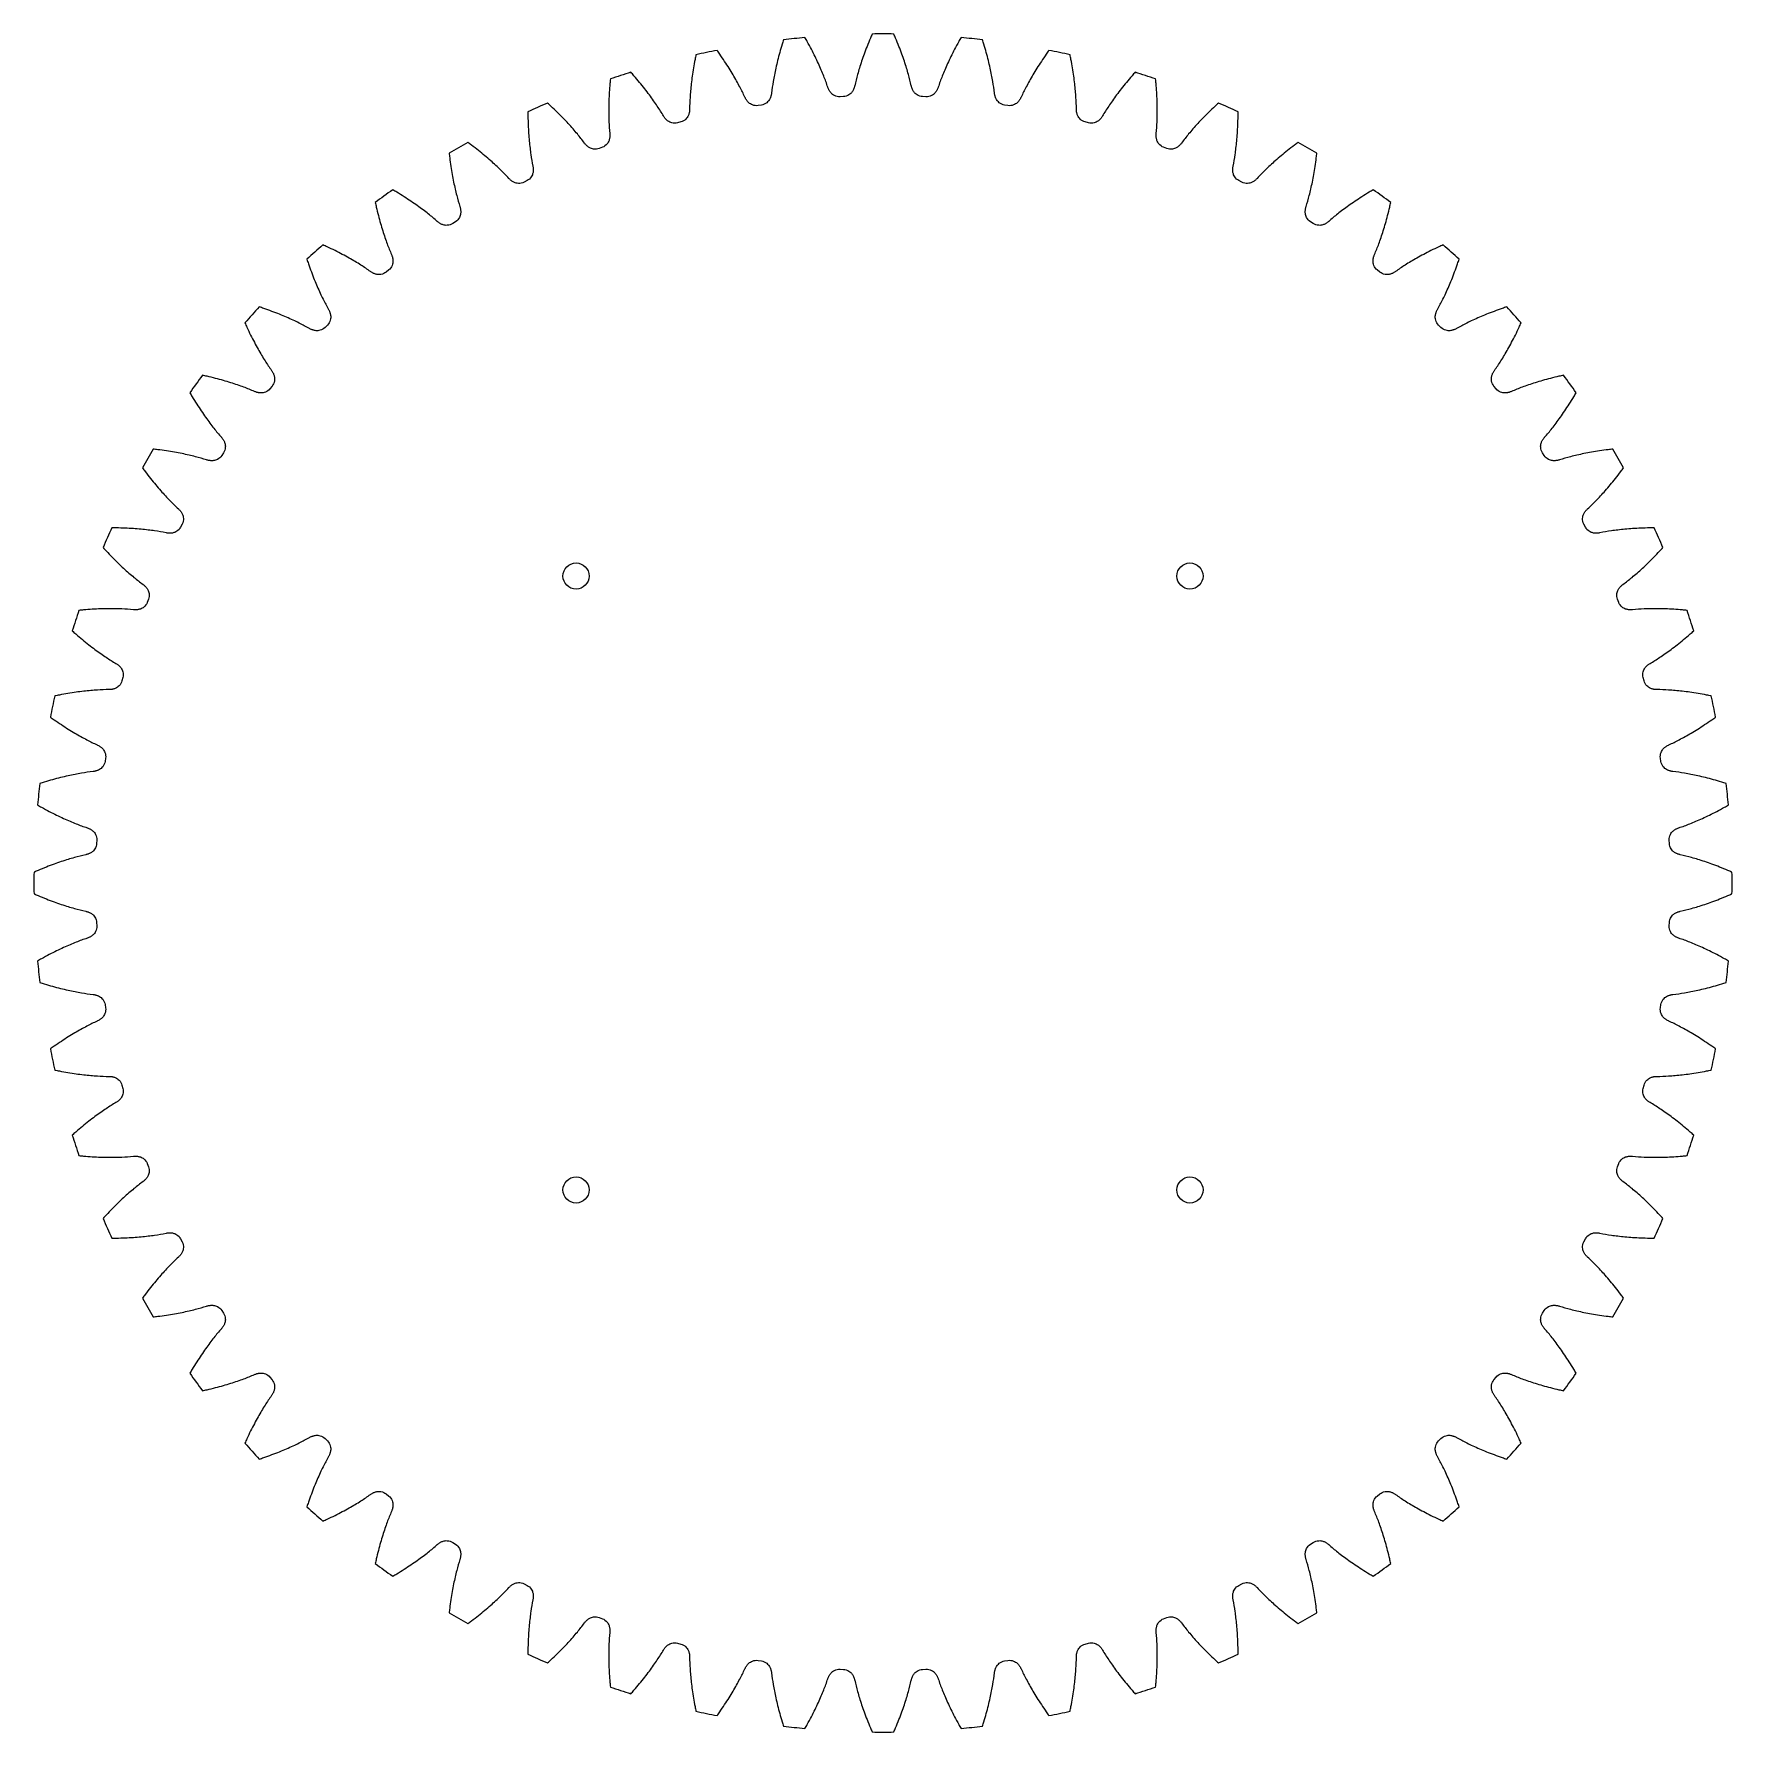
# Model space of a CAD drawing. Header units: inches. Extents: x 0.12 to 9.88, y 0.12 to 9.88.
import ezdxf

# ---------------------------------------------------------------- set-up
doc = ezdxf.new("R2010")
doc.units = ezdxf.units.IN
doc.header["$MEASUREMENT"] = 0
doc.layers.add('Cut', color=1, linetype='Continuous', lineweight=0, true_color=0xff0000)

msp = doc.modelspace()

# ---------------------------------------------------------------- linework, layer by layer
at = {"layer": 'Cut', "color": 1, "linetype": 'Continuous', "lineweight": 0, "true_color": 0xff0000}
for p, q in [((4.6834, 9.5737), (4.6824, 9.5764)), ((4.8375, 9.5845), (4.8368, 9.5818)), ((5.1632, 9.5818), (5.1625, 9.5845)), ((5.3176, 9.5764), (5.3166, 9.5737)), ((4.207, 9.5156), (4.2058, 9.5181)), ((4.3013, 9.4733), (4.2821, 9.4703)), ((4.3592, 9.5424), (4.3588, 9.5396)), ((4.7727, 9.5219), (4.7533, 9.5208)), ((5.2467, 9.5208), (5.2273, 9.5219)), ((5.6412, 9.5396), (5.6408, 9.5424)), ((5.7179, 9.4703), (5.6987, 9.4733)), ((5.7942, 9.5181), (5.793, 9.5156)), ((3.7394, 9.4079), (3.7379, 9.4103)), ((3.8376, 9.3758), (3.8188, 9.3708)), ((3.8879, 9.4505), (3.8878, 9.4477)), ((6.1122, 9.4477), (6.1121, 9.4505)), ((6.1812, 9.3708), (6.1624, 9.3758)), ((6.2621, 9.4103), (6.2606, 9.4079)), ((3.4287, 9.3099), (3.4289, 9.3071)), ((6.5711, 9.3071), (6.5713, 9.3099)), ((3.2855, 9.252), (3.2838, 9.2543)), ((3.3865, 9.2303), (3.3684, 9.2234)), ((6.6316, 9.2234), (6.6135, 9.2303)), ((6.7162, 9.2543), (6.7145, 9.252)), ((2.9868, 9.122), (2.9873, 9.1193)), ((7.0127, 9.1193), (7.0132, 9.122)), ((2.8504, 9.0495), (2.8485, 9.0516)), ((2.9532, 9.0385), (2.9359, 9.0297)), ((7.0641, 9.0297), (7.0468, 9.0385)), ((7.1515, 9.0516), (7.1496, 9.0495)), ((2.567, 8.889), (2.5678, 8.8863)), ((7.4322, 8.8863), (7.433, 8.889)), ((2.4389, 8.8027), (2.4368, 8.8045)), ((2.5423, 8.8024), (2.526, 8.7918)), ((7.474, 8.7918), (7.4577, 8.8024)), ((7.5632, 8.8045), (7.5611, 8.8027)), ((2.1738, 8.6134), (2.1749, 8.6108)), ((7.8251, 8.6108), (7.8262, 8.6134)), ((2.0555, 8.5141), (2.0531, 8.5157)), ((2.1583, 8.5247), (2.1432, 8.5125)), ((7.8568, 8.5125), (7.8417, 8.5247)), ((7.9469, 8.5157), (7.9445, 8.5141)), ((1.8054, 8.2083), (1.7917, 8.1946)), ((1.8116, 8.2982), (1.8129, 8.2957)), ((8.1871, 8.2957), (8.1884, 8.2982)), ((8.2083, 8.1946), (8.1946, 8.2083)), ((1.7043, 8.1871), (1.7018, 8.1884)), ((8.2982, 8.1884), (8.2957, 8.1871)), ((1.4843, 7.9469), (1.4859, 7.9445)), ((8.5141, 7.9445), (8.5157, 7.9469)), ((1.3892, 7.8251), (1.3866, 7.8262)), ((1.4875, 7.8568), (1.4753, 7.8417)), ((8.5247, 7.8417), (8.5125, 7.8568)), ((8.6134, 7.8262), (8.6108, 7.8251)), ((1.1955, 7.5632), (1.1973, 7.5611)), ((8.8027, 7.5611), (8.8045, 7.5632)), ((1.1137, 7.4322), (1.111, 7.433)), ((1.2082, 7.474), (1.1976, 7.4577)), ((8.8024, 7.4577), (8.7918, 7.474)), ((8.889, 7.433), (8.8863, 7.4322)), ((0.9484, 7.1515), (0.9505, 7.1496)), ((9.0495, 7.1496), (9.0516, 7.1515)), ((0.9703, 7.0641), (0.9615, 7.0468)), ((9.0385, 7.0468), (9.0297, 7.0641)), ((0.8807, 7.0127), (0.878, 7.0132)), ((9.122, 7.0132), (9.1193, 7.0127)), ((0.7457, 6.7162), (0.748, 6.7145)), ((9.252, 6.7145), (9.2543, 6.7162)), ((0.6929, 6.5711), (0.6901, 6.5713)), ((0.7766, 6.6316), (0.7697, 6.6135)), ((9.2303, 6.6135), (9.2234, 6.6316)), ((9.3099, 6.5713), (9.3071, 6.5711)), ((0.5897, 6.2621), (0.5921, 6.2606)), ((9.4079, 6.2606), (9.4103, 6.2621)), ((0.6292, 6.1812), (0.6242, 6.1624)), ((9.3758, 6.1624), (9.3708, 6.1812)), ((0.5523, 6.1122), (0.5495, 6.1121)), ((9.4505, 6.1121), (9.4477, 6.1122)), ((0.4819, 5.7942), (0.4844, 5.793)), ((9.5156, 5.793), (9.5181, 5.7942)), ((0.5297, 5.7179), (0.5267, 5.6987)), ((9.4733, 5.6987), (9.4703, 5.7179)), ((0.4604, 5.6412), (0.4576, 5.6408)), ((9.5424, 5.6408), (9.5396, 5.6412)), ((0.4236, 5.3176), (0.4263, 5.3166)), ((9.5737, 5.3166), (9.5764, 5.3176)), ((0.4792, 5.2467), (0.4781, 5.2273)), ((9.5219, 5.2273), (9.5208, 5.2467)), ((0.4182, 5.1632), (0.4155, 5.1625)), ((9.5845, 5.1625), (9.5818, 5.1632)), ((0.4155, 4.8375), (0.4182, 4.8368)), ((9.5818, 4.8368), (9.5845, 4.8375)), ((0.4781, 4.7727), (0.4792, 4.7533)), ((9.5208, 4.7533), (9.5219, 4.7727)), ((0.4263, 4.6834), (0.4236, 4.6824)), ((9.5764, 4.6824), (9.5737, 4.6834)), ((0.4576, 4.3592), (0.4604, 4.3588)), ((0.5267, 4.3013), (0.5297, 4.2821)), ((9.4703, 4.2821), (9.4733, 4.3013)), ((9.5396, 4.3588), (9.5424, 4.3592)), ((0.4844, 4.207), (0.4819, 4.2058)), ((9.5181, 4.2058), (9.5156, 4.207)), ((0.5495, 3.8879), (0.5523, 3.8878)), ((0.6242, 3.8376), (0.6292, 3.8188)), ((9.3708, 3.8188), (9.3758, 3.8376)), ((9.4477, 3.8878), (9.4505, 3.8879)), ((0.5921, 3.7394), (0.5897, 3.7379)), ((9.4103, 3.7379), (9.4079, 3.7394)), ((0.6901, 3.4287), (0.6929, 3.4289)), ((9.3071, 3.4289), (9.3099, 3.4287)), ((0.7697, 3.3865), (0.7766, 3.3684)), ((9.2234, 3.3684), (9.2303, 3.3865)), ((0.748, 3.2855), (0.7457, 3.2838)), ((9.2543, 3.2838), (9.252, 3.2855)), ((0.878, 2.9868), (0.8807, 2.9873)), ((0.9615, 2.9532), (0.9703, 2.9359)), ((9.0297, 2.9359), (9.0385, 2.9532)), ((9.1193, 2.9873), (9.122, 2.9868)), ((0.9505, 2.8504), (0.9484, 2.8485)), ((9.0516, 2.8485), (9.0495, 2.8504)), ((1.111, 2.567), (1.1137, 2.5678)), ((1.1976, 2.5423), (1.2082, 2.526)), ((8.7918, 2.526), (8.8024, 2.5423)), ((8.8863, 2.5678), (8.889, 2.567)), ((1.1973, 2.4389), (1.1955, 2.4368)), ((8.8045, 2.4368), (8.8027, 2.4389)), ((1.3866, 2.1738), (1.3892, 2.1749)), ((1.4753, 2.1583), (1.4875, 2.1432)), ((8.5125, 2.1432), (8.5247, 2.1583)), ((8.6108, 2.1749), (8.6134, 2.1738)), ((1.4859, 2.0555), (1.4843, 2.0531)), ((8.5157, 2.0531), (8.5141, 2.0555)), ((1.7018, 1.8116), (1.7043, 1.8129)), ((1.7917, 1.8054), (1.8054, 1.7917)), ((8.1946, 1.7917), (8.2083, 1.8054)), ((8.2957, 1.8129), (8.2982, 1.8116)), ((1.8129, 1.7043), (1.8116, 1.7018)), ((8.1884, 1.7018), (8.1871, 1.7043)), ((2.0531, 1.4843), (2.0555, 1.4859)), ((2.1432, 1.4875), (2.1583, 1.4753)), ((7.8417, 1.4753), (7.8568, 1.4875)), ((7.9445, 1.4859), (7.9469, 1.4843)), ((2.1749, 1.3892), (2.1738, 1.3866)), ((7.8262, 1.3866), (7.8251, 1.3892)), ((2.4368, 1.1955), (2.4389, 1.1973)), ((2.526, 1.2082), (2.5423, 1.1976)), ((7.4577, 1.1976), (7.474, 1.2082)), ((7.5611, 1.1973), (7.5632, 1.1955)), ((2.5678, 1.1137), (2.567, 1.111)), ((7.433, 1.111), (7.4322, 1.1137)), ((2.8485, 0.9484), (2.8504, 0.9505)), ((2.9359, 0.9703), (2.9532, 0.9615)), ((2.9873, 0.8807), (2.9868, 0.878)), ((7.0132, 0.878), (7.0127, 0.8807)), ((7.0468, 0.9615), (7.0641, 0.9703)), ((7.1496, 0.9505), (7.1515, 0.9484)), ((3.2838, 0.7457), (3.2855, 0.748)), ((3.3684, 0.7766), (3.3865, 0.7697)), ((3.4289, 0.6929), (3.4287, 0.6901)), ((6.5713, 0.6901), (6.5711, 0.6929)), ((6.6135, 0.7697), (6.6316, 0.7766)), ((6.7145, 0.748), (6.7162, 0.7457)), ((3.7379, 0.5897), (3.7394, 0.5921)), ((3.8188, 0.6292), (3.8376, 0.6242)), ((6.1624, 0.6242), (6.1812, 0.6292)), ((6.2606, 0.5921), (6.2621, 0.5897)), ((3.8878, 0.5523), (3.8879, 0.5495)), ((4.2821, 0.5297), (4.3013, 0.5267)), ((5.6987, 0.5267), (5.7179, 0.5297)), ((6.1121, 0.5495), (6.1122, 0.5523)), ((4.2058, 0.4819), (4.207, 0.4844)), ((4.3588, 0.4604), (4.3592, 0.4576)), ((4.6824, 0.4236), (4.6834, 0.4263)), ((4.7533, 0.4792), (4.7727, 0.4781)), ((4.8368, 0.4182), (4.8375, 0.4155)), ((5.1625, 0.4155), (5.1632, 0.4182)), ((5.2273, 0.4781), (5.2467, 0.4792)), ((5.3166, 0.4263), (5.3176, 0.4236)), ((5.6408, 0.4576), (5.6412, 0.4604)), ((5.793, 0.4844), (5.7942, 0.4819))]:
    msp.add_line(p, q, dxfattribs=at)
for centre in [(3.235, 6.765), (6.765, 6.765), (3.235, 3.235), (6.765, 3.235)]:
    msp.add_circle(centre, 0.075, dxfattribs=at)
for start, end in [(89.27395, 90.72605), (101.27395, 102.72605), (95.27395, 96.72605), (83.27395, 84.72605), (77.27395, 78.72605), (107.27395, 108.72605), (71.27395, 72.72605), (113.27395, 114.72605), (65.27395, 66.72605), (119.27395, 120.72605), (59.27395, 60.72605), (125.27395, 126.72605), (53.27395, 54.72605), (131.27395, 132.72605), (47.27395, 48.72605), (137.27395, 138.72605), (41.27395, 42.72605), (143.27395, 144.72605), (35.27395, 36.72605), (149.27395, 150.72605), (29.27395, 30.72605), (155.27395, 156.72605), (23.27395, 24.72605), (161.27395, 162.72605), (17.27395, 18.72605), (167.27395, 168.72605), (11.27395, 12.72605), (173.27395, 174.72605), (5.27395, 6.72605), (179.27395, 180.72605), (359.27395, 0.72605), (185.27395, 186.72605), (353.27395, 354.72605), (191.27395, 192.72605), (347.27395, 348.72605), (197.27395, 198.72605), (341.27395, 342.72605), (203.27395, 204.72605), (335.27395, 336.72605), (209.27395, 210.72605), (329.27395, 330.72605), (215.27395, 216.72605), (323.27395, 324.72605), (221.27395, 222.72605), (317.27395, 318.72605), (227.27395, 228.72605), (311.27395, 312.72605), (233.27395, 234.72605), (305.27395, 306.72605), (239.27395, 240.72605), (299.27395, 300.72605), (245.27395, 246.72605), (293.27395, 294.72605), (251.27395, 252.72605), (287.27395, 288.72605), (257.27395, 258.72605), (281.27395, 282.72605), (263.27395, 264.72605), (269.27395, 270.72605), (275.27395, 276.72605)]:
    msp.add_arc((5, 5), 4.8819, start, end, dxfattribs=at)
for points, knots in [([(4.9381, 9.8815), (4.9345, 9.8733), (4.9243, 9.8498), (4.9086, 9.8115), (4.8918, 9.7675), (4.8772, 9.7258), (4.8646, 9.6868), (4.8509, 9.6401), (4.8423, 9.6062), (4.8375, 9.5845)], [0, 0, 0, 0, 0.0585901, 0.168649, 0.2720019, 0.368649, 0.4585901, 0.5418252, 0.6881777, 0.6881777, 0.6881777, 0.6881777]), ([(5.1625, 9.5845), (5.1577, 9.6062), (5.1491, 9.6401), (5.1354, 9.6868), (5.1228, 9.7258), (5.1082, 9.7675), (5.0914, 9.8115), (5.0757, 9.8498), (5.0655, 9.8733), (5.0619, 9.8815)], [0.3118223, 0.3118223, 0.3118223, 0.3118223, 0.4581748, 0.5414099, 0.631351, 0.7279981, 0.831351, 0.9414099, 1, 1, 1, 1]), ([(4.2058, 9.5181), (4.1965, 9.5384), (4.1811, 9.5697), (4.158, 9.6125), (4.1376, 9.6481), (4.1147, 9.6858), (4.0891, 9.7254), (4.0657, 9.7596), (4.0508, 9.7805), (4.0456, 9.7877)], [0.3118223, 0.3118223, 0.3118223, 0.3118223, 0.4581748, 0.5414099, 0.631351, 0.7279981, 0.831351, 0.9414099, 1, 1, 1, 1]), ([(4.4282, 9.8483), (4.4255, 9.8398), (4.4178, 9.8153), (4.4061, 9.7756), (4.394, 9.73), (4.3838, 9.6871), (4.3754, 9.6469), (4.3667, 9.5991), (4.3617, 9.5645), (4.3592, 9.5424)], [0, 0, 0, 0, 0.0585901, 0.168649, 0.2720019, 0.368649, 0.4585901, 0.5418252, 0.6881777, 0.6881777, 0.6881777, 0.6881777]), ([(4.6824, 9.5764), (4.6753, 9.5975), (4.6633, 9.6303), (4.6448, 9.6752), (4.6282, 9.7128), (4.6093, 9.7527), (4.588, 9.7947), (4.5683, 9.8312), (4.5557, 9.8535), (4.5513, 9.8612)], [0.3118223, 0.3118223, 0.3118223, 0.3118223, 0.4581748, 0.5414099, 0.631351, 0.7279981, 0.831351, 0.9414099, 1, 1, 1, 1]), ([(5.4487, 9.8612), (5.4443, 9.8535), (5.4317, 9.8312), (5.412, 9.7947), (5.3907, 9.7527), (5.3718, 9.7128), (5.3552, 9.6752), (5.3367, 9.6303), (5.3247, 9.5975), (5.3176, 9.5764)], [0, 0, 0, 0, 0.0585901, 0.168649, 0.2720019, 0.368649, 0.4585901, 0.5418252, 0.6881777, 0.6881777, 0.6881777, 0.6881777]), ([(5.6408, 9.5424), (5.6383, 9.5645), (5.6333, 9.5991), (5.6246, 9.6469), (5.6162, 9.6871), (5.606, 9.73), (5.5939, 9.7756), (5.5822, 9.8153), (5.5745, 9.8398), (5.5718, 9.8483)], [0.3118223, 0.3118223, 0.3118223, 0.3118223, 0.4581748, 0.5414099, 0.631351, 0.7279981, 0.831351, 0.9414099, 1, 1, 1, 1]), ([(5.9544, 9.7877), (5.9492, 9.7805), (5.9343, 9.7596), (5.9109, 9.7254), (5.8853, 9.6858), (5.8624, 9.6481), (5.842, 9.6125), (5.8189, 9.5697), (5.8035, 9.5384), (5.7942, 9.5181)], [0, 0, 0, 0, 0.0585901, 0.168649, 0.2720019, 0.368649, 0.4585901, 0.5418252, 0.6881777, 0.6881777, 0.6881777, 0.6881777]), ([(3.9246, 9.762), (3.9227, 9.7532), (3.9176, 9.7281), (3.9102, 9.6874), (3.9029, 9.6408), (3.8973, 9.597), (3.8931, 9.5562), (3.8894, 9.5077), (3.8881, 9.4728), (3.8879, 9.4505)], [0, 0, 0, 0, 0.0585901, 0.168649, 0.2720019, 0.368649, 0.4585901, 0.5418252, 0.6881777, 0.6881777, 0.6881777, 0.6881777]), ([(6.1121, 9.4505), (6.1119, 9.4728), (6.1106, 9.5077), (6.1069, 9.5562), (6.1027, 9.597), (6.0971, 9.6408), (6.0898, 9.6874), (6.0824, 9.7281), (6.0773, 9.7532), (6.0754, 9.762)], [0.3118223, 0.3118223, 0.3118223, 0.3118223, 0.4581748, 0.5414099, 0.631351, 0.7279981, 0.831351, 0.9414099, 1, 1, 1, 1]), ([(3.4327, 9.6235), (3.4318, 9.6146), (3.4293, 9.5891), (3.4262, 9.5478), (3.4238, 9.5007), (3.4228, 9.4566), (3.4229, 9.4155), (3.4243, 9.3669), (3.4266, 9.3321), (3.4287, 9.3099)], [0, 0, 0, 0, 0.0585901, 0.168649, 0.2720019, 0.368649, 0.4585901, 0.5418252, 0.6881777, 0.6881777, 0.6881777, 0.6881777]), ([(3.7379, 9.4103), (3.7266, 9.4295), (3.7079, 9.4591), (3.6805, 9.4992), (3.6565, 9.5325), (3.6297, 9.5676), (3.6001, 9.6043), (3.5733, 9.6358), (3.5563, 9.6551), (3.5504, 9.6617)], [0.3118223, 0.3118223, 0.3118223, 0.3118223, 0.4581748, 0.5414099, 0.631351, 0.7279981, 0.831351, 0.9414099, 1, 1, 1, 1]), ([(4.7533, 9.5208), (4.7422, 9.5202), (4.7267, 9.5236), (4.7106, 9.5337), (4.7026, 9.541), (4.6968, 9.5478), (4.6925, 9.5541), (4.6892, 9.56), (4.6861, 9.5664), (4.6843, 9.571), (4.6834, 9.5737)], [0, 0, 0, 0, 0.352122, 0.489581, 0.601425, 0.694011, 0.773277, 0.843739, 0.908606, 1, 1, 1, 1]), ([(4.8368, 9.5818), (4.8362, 9.579), (4.8348, 9.5742), (4.8324, 9.5675), (4.8298, 9.5613), (4.8262, 9.5546), (4.8211, 9.5472), (4.814, 9.5391), (4.799, 9.5273), (4.7839, 9.5224), (4.7727, 9.5219)], [0, 0, 0, 0, 0.091394, 0.156261, 0.226723, 0.305989, 0.398575, 0.510419, 0.647878, 1, 1, 1, 1]), ([(5.2273, 9.5219), (5.2161, 9.5224), (5.201, 9.5273), (5.186, 9.5391), (5.1789, 9.5472), (5.1738, 9.5546), (5.1702, 9.5613), (5.1676, 9.5675), (5.1652, 9.5742), (5.1638, 9.579), (5.1632, 9.5818)], [0, 0, 0, 0, 0.352122, 0.489581, 0.601425, 0.694011, 0.773277, 0.843739, 0.908606, 1, 1, 1, 1]), ([(5.3166, 9.5737), (5.3157, 9.571), (5.3139, 9.5664), (5.3108, 9.56), (5.3075, 9.5541), (5.3032, 9.5478), (5.2974, 9.541), (5.2894, 9.5337), (5.2733, 9.5236), (5.2578, 9.5202), (5.2467, 9.5208)], [0, 0, 0, 0, 0.091394, 0.156261, 0.226723, 0.305989, 0.398575, 0.510419, 0.647878, 1, 1, 1, 1]), ([(6.4496, 9.6617), (6.4437, 9.6551), (6.4267, 9.6358), (6.3999, 9.6043), (6.3703, 9.5676), (6.3435, 9.5325), (6.3195, 9.4992), (6.2921, 9.4591), (6.2734, 9.4295), (6.2621, 9.4103)], [0, 0, 0, 0, 0.0585901, 0.168649, 0.2720019, 0.368649, 0.4585901, 0.5418252, 0.6881777, 0.6881777, 0.6881777, 0.6881777]), ([(6.5713, 9.3099), (6.5734, 9.3321), (6.5757, 9.3669), (6.5771, 9.4155), (6.5772, 9.4566), (6.5762, 9.5007), (6.5738, 9.5478), (6.5707, 9.5891), (6.5682, 9.6146), (6.5673, 9.6235)], [0.3118223, 0.3118223, 0.3118223, 0.3118223, 0.4581748, 0.5414099, 0.631351, 0.7279981, 0.831351, 0.9414099, 1, 1, 1, 1]), ([(3.2838, 9.2543), (3.2705, 9.2721), (3.2489, 9.2996), (3.2174, 9.3367), (3.1901, 9.3672), (3.1598, 9.3993), (3.1265, 9.4327), (3.0965, 9.4613), (3.0776, 9.4787), (3.071, 9.4846)], [0.3118223, 0.3118223, 0.3118223, 0.3118223, 0.4581748, 0.5414099, 0.631351, 0.7279981, 0.831351, 0.9414099, 1, 1, 1, 1]), ([(4.2821, 9.4703), (4.2712, 9.4685), (4.2553, 9.4702), (4.2382, 9.4786), (4.2295, 9.485), (4.2231, 9.4912), (4.2182, 9.497), (4.2143, 9.5025), (4.2105, 9.5086), (4.2082, 9.513), (4.207, 9.5156)], [0, 0, 0, 0, 0.352122, 0.489581, 0.601425, 0.694011, 0.773277, 0.843739, 0.908606, 1, 1, 1, 1]), ([(4.3588, 9.5396), (4.3584, 9.5368), (4.3576, 9.5319), (4.3559, 9.525), (4.3539, 9.5185), (4.351, 9.5115), (4.3468, 9.5036), (4.3405, 9.4948), (4.3269, 9.4815), (4.3123, 9.475), (4.3013, 9.4733)], [0, 0, 0, 0, 0.091394, 0.156261, 0.226723, 0.305989, 0.398575, 0.510419, 0.647878, 1, 1, 1, 1]), ([(5.6987, 9.4733), (5.6877, 9.475), (5.6731, 9.4815), (5.6595, 9.4948), (5.6532, 9.5036), (5.649, 9.5115), (5.6461, 9.5185), (5.6441, 9.525), (5.6424, 9.5319), (5.6416, 9.5368), (5.6412, 9.5396)], [0, 0, 0, 0, 0.352122, 0.489581, 0.601425, 0.694011, 0.773277, 0.843739, 0.908606, 1, 1, 1, 1]), ([(5.793, 9.5156), (5.7918, 9.513), (5.7895, 9.5086), (5.7857, 9.5025), (5.7818, 9.497), (5.7769, 9.4912), (5.7705, 9.485), (5.7618, 9.4786), (5.7447, 9.4702), (5.7288, 9.4685), (5.7179, 9.4703)], [0, 0, 0, 0, 0.091394, 0.156261, 0.226723, 0.305989, 0.398575, 0.510419, 0.647878, 1, 1, 1, 1]), ([(6.929, 9.4846), (6.9224, 9.4787), (6.9035, 9.4613), (6.8735, 9.4327), (6.8402, 9.3993), (6.8099, 9.3672), (6.7826, 9.3367), (6.7511, 9.2996), (6.7295, 9.2721), (6.7162, 9.2543)], [0, 0, 0, 0, 0.0585901, 0.168649, 0.2720019, 0.368649, 0.4585901, 0.5418252, 0.6881777, 0.6881777, 0.6881777, 0.6881777]), ([(2.958, 9.4343), (2.958, 9.4254), (2.9583, 9.3997), (2.9594, 9.3584), (2.962, 9.3113), (2.9656, 9.2673), (2.97, 9.2265), (2.9765, 9.1783), (2.9824, 9.1439), (2.9868, 9.122)], [0, 0, 0, 0, 0.0585901, 0.168649, 0.2720019, 0.368649, 0.4585901, 0.5418252, 0.6881777, 0.6881777, 0.6881777, 0.6881777]), ([(3.8188, 9.3708), (3.8081, 9.3678), (3.7921, 9.3679), (3.7743, 9.3745), (3.7649, 9.3799), (3.7579, 9.3854), (3.7524, 9.3907), (3.7479, 9.3957), (3.7436, 9.4014), (3.7408, 9.4055), (3.7394, 9.4079)], [0, 0, 0, 0, 0.352122, 0.489581, 0.601425, 0.694011, 0.773277, 0.843739, 0.908606, 1, 1, 1, 1]), ([(3.8878, 9.4477), (3.8877, 9.4448), (3.8874, 9.4399), (3.8865, 9.4329), (3.8851, 9.4262), (3.883, 9.4189), (3.8796, 9.4106), (3.8743, 9.4013), (3.8621, 9.3866), (3.8483, 9.3786), (3.8376, 9.3758)], [0, 0, 0, 0, 0.091394, 0.156261, 0.226723, 0.305989, 0.398575, 0.510419, 0.647878, 1, 1, 1, 1]), ([(6.1624, 9.3758), (6.1517, 9.3786), (6.1379, 9.3866), (6.1257, 9.4013), (6.1204, 9.4106), (6.117, 9.4189), (6.1149, 9.4262), (6.1135, 9.4329), (6.1126, 9.4399), (6.1123, 9.4448), (6.1122, 9.4477)], [0, 0, 0, 0, 0.352122, 0.489581, 0.601425, 0.694011, 0.773277, 0.843739, 0.908606, 1, 1, 1, 1]), ([(6.2606, 9.4079), (6.2592, 9.4055), (6.2564, 9.4014), (6.2521, 9.3957), (6.2476, 9.3907), (6.2421, 9.3854), (6.2351, 9.3799), (6.2257, 9.3745), (6.2079, 9.3679), (6.1919, 9.3678), (6.1812, 9.3708)], [0, 0, 0, 0, 0.091394, 0.156261, 0.226723, 0.305989, 0.398575, 0.510419, 0.647878, 1, 1, 1, 1]), ([(7.0132, 9.122), (7.0176, 9.1439), (7.0235, 9.1783), (7.03, 9.2265), (7.0344, 9.2673), (7.038, 9.3113), (7.0406, 9.3584), (7.0417, 9.3997), (7.042, 9.4254), (7.042, 9.4343)], [0.3118223, 0.3118223, 0.3118223, 0.3118223, 0.4581748, 0.5414099, 0.631351, 0.7279981, 0.831351, 0.9414099, 1, 1, 1, 1]), ([(3.4289, 9.3071), (3.4292, 9.3042), (3.4294, 9.2993), (3.4292, 9.2922), (3.4286, 9.2855), (3.4272, 9.2779), (3.4247, 9.2694), (3.4204, 9.2595), (3.4098, 9.2437), (3.397, 9.2342), (3.3865, 9.2303)], [0, 0, 0, 0, 0.091394, 0.156261, 0.226723, 0.305989, 0.398575, 0.510419, 0.647878, 1, 1, 1, 1]), ([(6.6135, 9.2303), (6.603, 9.2342), (6.5902, 9.2437), (6.5796, 9.2595), (6.5753, 9.2694), (6.5728, 9.2779), (6.5714, 9.2855), (6.5708, 9.2922), (6.5706, 9.2993), (6.5708, 9.3042), (6.5711, 9.3071)], [0, 0, 0, 0, 0.352122, 0.489581, 0.601425, 0.694011, 0.773277, 0.843739, 0.908606, 1, 1, 1, 1]), ([(2.5057, 9.1966), (2.5066, 9.1877), (2.5095, 9.1622), (2.515, 9.1212), (2.5225, 9.0746), (2.5307, 9.0313), (2.5393, 8.9911), (2.5508, 8.9439), (2.5603, 8.9103), (2.567, 8.889)], [0, 0, 0, 0, 0.0585901, 0.168649, 0.2720019, 0.368649, 0.4585901, 0.5418252, 0.6881777, 0.6881777, 0.6881777, 0.6881777]), ([(2.8485, 9.0516), (2.8334, 9.068), (2.8091, 9.093), (2.7739, 9.1266), (2.7435, 9.1541), (2.71, 9.1829), (2.6734, 9.2126), (2.6406, 9.2379), (2.62, 9.2532), (2.6128, 9.2584)], [0.3118223, 0.3118223, 0.3118223, 0.3118223, 0.4581748, 0.5414099, 0.631351, 0.7279981, 0.831351, 0.9414099, 1, 1, 1, 1]), ([(3.3684, 9.2234), (3.358, 9.2193), (3.3422, 9.2177), (3.3237, 9.2224), (3.3139, 9.2268), (3.3063, 9.2315), (3.3003, 9.2362), (3.2953, 9.2408), (3.2904, 9.246), (3.2872, 9.2497), (3.2855, 9.252)], [0, 0, 0, 0, 0.352122, 0.489581, 0.601425, 0.694011, 0.773277, 0.843739, 0.908606, 1, 1, 1, 1]), ([(6.7145, 9.252), (6.7128, 9.2497), (6.7096, 9.246), (6.7047, 9.2408), (6.6997, 9.2362), (6.6937, 9.2315), (6.6861, 9.2268), (6.6763, 9.2224), (6.6578, 9.2177), (6.642, 9.2193), (6.6316, 9.2234)], [0, 0, 0, 0, 0.091394, 0.156261, 0.226723, 0.305989, 0.398575, 0.510419, 0.647878, 1, 1, 1, 1]), ([(7.3872, 9.2584), (7.38, 9.2532), (7.3594, 9.2379), (7.3266, 9.2126), (7.29, 9.1829), (7.2565, 9.1541), (7.2261, 9.1266), (7.1909, 9.093), (7.1666, 9.068), (7.1515, 9.0516)], [0, 0, 0, 0, 0.0585901, 0.168649, 0.2720019, 0.368649, 0.4585901, 0.5418252, 0.6881777, 0.6881777, 0.6881777, 0.6881777]), ([(7.433, 8.889), (7.4397, 8.9103), (7.4492, 8.9439), (7.4607, 8.9911), (7.4693, 9.0313), (7.4775, 9.0746), (7.485, 9.1212), (7.4905, 9.1622), (7.4934, 9.1877), (7.4943, 9.1966)], [0.3118223, 0.3118223, 0.3118223, 0.3118223, 0.4581748, 0.5414099, 0.631351, 0.7279981, 0.831351, 0.9414099, 1, 1, 1, 1]), ([(2.9873, 9.1193), (2.9879, 9.1165), (2.9886, 9.1116), (2.9892, 9.1045), (2.9892, 9.0977), (2.9887, 9.0901), (2.9871, 9.0813), (2.9838, 9.071), (2.975, 9.0542), (2.9631, 9.0435), (2.9532, 9.0385)], [0, 0, 0, 0, 0.091394, 0.156261, 0.226723, 0.305989, 0.398575, 0.510419, 0.647878, 1, 1, 1, 1]), ([(7.0468, 9.0385), (7.0369, 9.0435), (7.025, 9.0542), (7.0162, 9.071), (7.0129, 9.0813), (7.0113, 9.0901), (7.0108, 9.0977), (7.0108, 9.1045), (7.0114, 9.1116), (7.0121, 9.1165), (7.0127, 9.1193)], [0, 0, 0, 0, 0.352122, 0.489581, 0.601425, 0.694011, 0.773277, 0.843739, 0.908606, 1, 1, 1, 1]), ([(2.4368, 8.8045), (2.4201, 8.8192), (2.3932, 8.8416), (2.3548, 8.8713), (2.3216, 8.8955), (2.2853, 8.9206), (2.2458, 8.9464), (2.2106, 8.9681), (2.1885, 8.9811), (2.1808, 8.9856)], [0.3118223, 0.3118223, 0.3118223, 0.3118223, 0.4581748, 0.5414099, 0.631351, 0.7279981, 0.831351, 0.9414099, 1, 1, 1, 1]), ([(2.9359, 9.0297), (2.926, 9.0246), (2.9104, 9.0213), (2.8916, 9.024), (2.8813, 9.0274), (2.8733, 9.0313), (2.8668, 9.0353), (2.8614, 9.0394), (2.8559, 9.044), (2.8524, 9.0474), (2.8504, 9.0495)], [0, 0, 0, 0, 0.352122, 0.489581, 0.601425, 0.694011, 0.773277, 0.843739, 0.908606, 1, 1, 1, 1]), ([(7.1496, 9.0495), (7.1476, 9.0474), (7.1441, 9.044), (7.1386, 9.0394), (7.1332, 9.0353), (7.1267, 9.0313), (7.1187, 9.0274), (7.1084, 9.024), (7.0896, 9.0213), (7.074, 9.0246), (7.0641, 9.0297)], [0, 0, 0, 0, 0.091394, 0.156261, 0.226723, 0.305989, 0.398575, 0.510419, 0.647878, 1, 1, 1, 1]), ([(7.8192, 8.9856), (7.8115, 8.9811), (7.7894, 8.9681), (7.7542, 8.9464), (7.7147, 8.9206), (7.6784, 8.8955), (7.6452, 8.8713), (7.6068, 8.8416), (7.5799, 8.8192), (7.5632, 8.8045)], [0, 0, 0, 0, 0.0585901, 0.168649, 0.2720019, 0.368649, 0.4585901, 0.5418252, 0.6881777, 0.6881777, 0.6881777, 0.6881777]), ([(2.0807, 8.9129), (2.0826, 8.9041), (2.0881, 8.8791), (2.0979, 8.8389), (2.1102, 8.7933), (2.1228, 8.7511), (2.1356, 8.7121), (2.152, 8.6663), (2.165, 8.6338), (2.1738, 8.6134)], [0, 0, 0, 0, 0.0585901, 0.168649, 0.2720019, 0.368649, 0.4585901, 0.5418252, 0.6881777, 0.6881777, 0.6881777, 0.6881777]), ([(2.5678, 8.8863), (2.5686, 8.8836), (2.5698, 8.8788), (2.5711, 8.8718), (2.5719, 8.8651), (2.5722, 8.8575), (2.5715, 8.8485), (2.5693, 8.838), (2.5623, 8.8203), (2.5516, 8.8084), (2.5423, 8.8024)], [0, 0, 0, 0, 0.091394, 0.156261, 0.226723, 0.305989, 0.398575, 0.510419, 0.647878, 1, 1, 1, 1]), ([(7.4577, 8.8024), (7.4484, 8.8084), (7.4377, 8.8203), (7.4307, 8.838), (7.4285, 8.8485), (7.4278, 8.8575), (7.4281, 8.8651), (7.4289, 8.8718), (7.4302, 8.8788), (7.4314, 8.8836), (7.4322, 8.8863)], [0, 0, 0, 0, 0.352122, 0.489581, 0.601425, 0.694011, 0.773277, 0.843739, 0.908606, 1, 1, 1, 1]), ([(7.8262, 8.6134), (7.835, 8.6338), (7.848, 8.6663), (7.8644, 8.7121), (7.8772, 8.7511), (7.8898, 8.7933), (7.9021, 8.8389), (7.9119, 8.8791), (7.9174, 8.9041), (7.9193, 8.9129)], [0.3118223, 0.3118223, 0.3118223, 0.3118223, 0.4581748, 0.5414099, 0.631351, 0.7279981, 0.831351, 0.9414099, 1, 1, 1, 1]), ([(2.526, 8.7918), (2.5167, 8.7857), (2.5015, 8.7808), (2.4825, 8.7816), (2.4719, 8.7839), (2.4635, 8.7869), (2.4567, 8.7902), (2.4508, 8.7937), (2.445, 8.7977), (2.4411, 8.8008), (2.4389, 8.8027)], [0, 0, 0, 0, 0.352122, 0.489581, 0.601425, 0.694011, 0.773277, 0.843739, 0.908606, 1, 1, 1, 1]), ([(7.5611, 8.8027), (7.5589, 8.8008), (7.555, 8.7977), (7.5492, 8.7937), (7.5433, 8.7902), (7.5365, 8.7869), (7.5281, 8.7839), (7.5175, 8.7816), (7.4985, 8.7808), (7.4833, 8.7857), (7.474, 8.7918)], [0, 0, 0, 0, 0.091394, 0.156261, 0.226723, 0.305989, 0.398575, 0.510419, 0.647878, 1, 1, 1, 1]), ([(2.0531, 8.5157), (2.035, 8.5286), (2.006, 8.548), (1.9646, 8.5736), (1.9291, 8.5942), (1.8904, 8.6153), (1.8484, 8.6368), (1.8111, 8.6548), (1.7877, 8.6654), (1.7796, 8.6691)], [0.3118223, 0.3118223, 0.3118223, 0.3118223, 0.4581748, 0.5414099, 0.631351, 0.7279981, 0.831351, 0.9414099, 1, 1, 1, 1]), ([(2.1749, 8.6108), (2.176, 8.6082), (2.1777, 8.6035), (2.1797, 8.5967), (2.1812, 8.5901), (2.1822, 8.5826), (2.1825, 8.5736), (2.1814, 8.5629), (2.1763, 8.5446), (2.167, 8.5316), (2.1583, 8.5247)], [0, 0, 0, 0, 0.091394, 0.156261, 0.226723, 0.305989, 0.398575, 0.510419, 0.647878, 1, 1, 1, 1]), ([(7.8417, 8.5247), (7.833, 8.5316), (7.8237, 8.5446), (7.8186, 8.5629), (7.8175, 8.5736), (7.8178, 8.5826), (7.8188, 8.5901), (7.8203, 8.5967), (7.8223, 8.6035), (7.824, 8.6082), (7.8251, 8.6108)], [0, 0, 0, 0, 0.352122, 0.489581, 0.601425, 0.694011, 0.773277, 0.843739, 0.908606, 1, 1, 1, 1]), ([(8.2204, 8.6691), (8.2123, 8.6654), (8.1889, 8.6548), (8.1516, 8.6368), (8.1096, 8.6153), (8.0709, 8.5942), (8.0354, 8.5736), (7.994, 8.548), (7.965, 8.5286), (7.9469, 8.5157)], [0, 0, 0, 0, 0.0585901, 0.168649, 0.2720019, 0.368649, 0.4585901, 0.5418252, 0.6881777, 0.6881777, 0.6881777, 0.6881777]), ([(1.6877, 8.5863), (1.6904, 8.5778), (1.6986, 8.5535), (1.7125, 8.5145), (1.7295, 8.4705), (1.7465, 8.4298), (1.7633, 8.3923), (1.7843, 8.3485), (1.8006, 8.3176), (1.8116, 8.2982)], [0, 0, 0, 0, 0.0585901, 0.168649, 0.2720019, 0.368649, 0.4585901, 0.5418252, 0.6881777, 0.6881777, 0.6881777, 0.6881777]), ([(2.1432, 8.5125), (2.1346, 8.5054), (2.12, 8.499), (2.101, 8.4977), (2.0903, 8.4989), (2.0816, 8.501), (2.0744, 8.5036), (2.0683, 8.5064), (2.062, 8.5098), (2.0578, 8.5125), (2.0555, 8.5141)], [0, 0, 0, 0, 0.352122, 0.489581, 0.601425, 0.694011, 0.773277, 0.843739, 0.908606, 1, 1, 1, 1]), ([(7.9445, 8.5141), (7.9422, 8.5125), (7.938, 8.5098), (7.9317, 8.5064), (7.9256, 8.5036), (7.9184, 8.501), (7.9097, 8.4989), (7.899, 8.4977), (7.88, 8.499), (7.8654, 8.5054), (7.8568, 8.5125)], [0, 0, 0, 0, 0.091394, 0.156261, 0.226723, 0.305989, 0.398575, 0.510419, 0.647878, 1, 1, 1, 1]), ([(8.1884, 8.2982), (8.1994, 8.3176), (8.2157, 8.3485), (8.2367, 8.3923), (8.2535, 8.4298), (8.2705, 8.4705), (8.2875, 8.5145), (8.3014, 8.5535), (8.3096, 8.5778), (8.3123, 8.5863)], [0.3118223, 0.3118223, 0.3118223, 0.3118223, 0.4581748, 0.5414099, 0.631351, 0.7279981, 0.831351, 0.9414099, 1, 1, 1, 1]), ([(1.7018, 8.1884), (1.6824, 8.1994), (1.6515, 8.2157), (1.6077, 8.2367), (1.5702, 8.2535), (1.5295, 8.2705), (1.4855, 8.2875), (1.4465, 8.3014), (1.4222, 8.3096), (1.4137, 8.3123)], [0.3118223, 0.3118223, 0.3118223, 0.3118223, 0.4581748, 0.5414099, 0.631351, 0.7279981, 0.831351, 0.9414099, 1, 1, 1, 1]), ([(8.5863, 8.3123), (8.5778, 8.3096), (8.5535, 8.3014), (8.5145, 8.2875), (8.4705, 8.2705), (8.4298, 8.2535), (8.3923, 8.2367), (8.3485, 8.2157), (8.3176, 8.1994), (8.2982, 8.1884)], [0, 0, 0, 0, 0.0585901, 0.168649, 0.2720019, 0.368649, 0.4585901, 0.5418252, 0.6881777, 0.6881777, 0.6881777, 0.6881777]), ([(1.3309, 8.2204), (1.3346, 8.2123), (1.3452, 8.1889), (1.3632, 8.1516), (1.3847, 8.1096), (1.4058, 8.0709), (1.4264, 8.0354), (1.452, 7.994), (1.4714, 7.965), (1.4843, 7.9469)], [0, 0, 0, 0, 0.0585901, 0.168649, 0.2720019, 0.368649, 0.4585901, 0.5418252, 0.6881777, 0.6881777, 0.6881777, 0.6881777]), ([(1.8129, 8.2957), (1.8143, 8.2932), (1.8165, 8.2888), (1.8192, 8.2822), (1.8214, 8.2758), (1.8232, 8.2684), (1.8244, 8.2595), (1.8245, 8.2487), (1.8213, 8.23), (1.8133, 8.2161), (1.8054, 8.2083)], [0, 0, 0, 0, 0.091394, 0.156261, 0.226723, 0.305989, 0.398575, 0.510419, 0.647878, 1, 1, 1, 1]), ([(8.1946, 8.2083), (8.1867, 8.2161), (8.1787, 8.23), (8.1755, 8.2487), (8.1756, 8.2595), (8.1768, 8.2684), (8.1786, 8.2758), (8.1808, 8.2822), (8.1835, 8.2888), (8.1857, 8.2932), (8.1871, 8.2957)], [0, 0, 0, 0, 0.352122, 0.489581, 0.601425, 0.694011, 0.773277, 0.843739, 0.908606, 1, 1, 1, 1]), ([(8.5157, 7.9469), (8.5286, 7.965), (8.548, 7.994), (8.5736, 8.0354), (8.5942, 8.0709), (8.6153, 8.1096), (8.6368, 8.1516), (8.6548, 8.1889), (8.6654, 8.2123), (8.6691, 8.2204)], [0.3118223, 0.3118223, 0.3118223, 0.3118223, 0.4581748, 0.5414099, 0.631351, 0.7279981, 0.831351, 0.9414099, 1, 1, 1, 1]), ([(1.7917, 8.1946), (1.7839, 8.1867), (1.77, 8.1787), (1.7513, 8.1755), (1.7405, 8.1756), (1.7316, 8.1768), (1.7242, 8.1786), (1.7178, 8.1808), (1.7112, 8.1835), (1.7068, 8.1857), (1.7043, 8.1871)], [0, 0, 0, 0, 0.352122, 0.489581, 0.601425, 0.694011, 0.773277, 0.843739, 0.908606, 1, 1, 1, 1]), ([(8.2957, 8.1871), (8.2932, 8.1857), (8.2888, 8.1835), (8.2822, 8.1808), (8.2758, 8.1786), (8.2684, 8.1768), (8.2595, 8.1756), (8.2487, 8.1755), (8.23, 8.1787), (8.2161, 8.1867), (8.2083, 8.1946)], [0, 0, 0, 0, 0.091394, 0.156261, 0.226723, 0.305989, 0.398575, 0.510419, 0.647878, 1, 1, 1, 1]), ([(1.3866, 7.8262), (1.3662, 7.835), (1.3337, 7.848), (1.2879, 7.8644), (1.2489, 7.8772), (1.2067, 7.8898), (1.1611, 7.9021), (1.1209, 7.9119), (1.0959, 7.9174), (1.0871, 7.9193)], [0.3118223, 0.3118223, 0.3118223, 0.3118223, 0.4581748, 0.5414099, 0.631351, 0.7279981, 0.831351, 0.9414099, 1, 1, 1, 1]), ([(1.4859, 7.9445), (1.4875, 7.9422), (1.4902, 7.938), (1.4936, 7.9317), (1.4964, 7.9256), (1.499, 7.9184), (1.5011, 7.9097), (1.5023, 7.899), (1.501, 7.88), (1.4946, 7.8654), (1.4875, 7.8568)], [0, 0, 0, 0, 0.091394, 0.156261, 0.226723, 0.305989, 0.398575, 0.510419, 0.647878, 1, 1, 1, 1]), ([(8.5125, 7.8568), (8.5054, 7.8654), (8.499, 7.88), (8.4977, 7.899), (8.4989, 7.9097), (8.501, 7.9184), (8.5036, 7.9256), (8.5064, 7.9317), (8.5098, 7.938), (8.5125, 7.9422), (8.5141, 7.9445)], [0, 0, 0, 0, 0.352122, 0.489581, 0.601425, 0.694011, 0.773277, 0.843739, 0.908606, 1, 1, 1, 1]), ([(8.9129, 7.9193), (8.9041, 7.9174), (8.8791, 7.9119), (8.8389, 7.9021), (8.7933, 7.8898), (8.7511, 7.8772), (8.7121, 7.8644), (8.6663, 7.848), (8.6338, 7.835), (8.6134, 7.8262)], [0, 0, 0, 0, 0.0585901, 0.168649, 0.2720019, 0.368649, 0.4585901, 0.5418252, 0.6881777, 0.6881777, 0.6881777, 0.6881777]), ([(1.0144, 7.8192), (1.0189, 7.8115), (1.0319, 7.7894), (1.0536, 7.7542), (1.0794, 7.7147), (1.1045, 7.6784), (1.1287, 7.6452), (1.1584, 7.6068), (1.1808, 7.5799), (1.1955, 7.5632)], [0, 0, 0, 0, 0.0585901, 0.168649, 0.2720019, 0.368649, 0.4585901, 0.5418252, 0.6881777, 0.6881777, 0.6881777, 0.6881777]), ([(1.4753, 7.8417), (1.4684, 7.833), (1.4554, 7.8237), (1.4371, 7.8186), (1.4264, 7.8175), (1.4174, 7.8178), (1.4099, 7.8188), (1.4033, 7.8203), (1.3965, 7.8223), (1.3918, 7.824), (1.3892, 7.8251)], [0, 0, 0, 0, 0.352122, 0.489581, 0.601425, 0.694011, 0.773277, 0.843739, 0.908606, 1, 1, 1, 1]), ([(8.6108, 7.8251), (8.6082, 7.824), (8.6035, 7.8223), (8.5967, 7.8203), (8.5901, 7.8188), (8.5826, 7.8178), (8.5736, 7.8175), (8.5629, 7.8186), (8.5446, 7.8237), (8.5316, 7.833), (8.5247, 7.8417)], [0, 0, 0, 0, 0.091394, 0.156261, 0.226723, 0.305989, 0.398575, 0.510419, 0.647878, 1, 1, 1, 1]), ([(8.8045, 7.5632), (8.8192, 7.5799), (8.8416, 7.6068), (8.8713, 7.6452), (8.8955, 7.6784), (8.9206, 7.7147), (8.9464, 7.7542), (8.9681, 7.7894), (8.9811, 7.8115), (8.9856, 7.8192)], [0.3118223, 0.3118223, 0.3118223, 0.3118223, 0.4581748, 0.5414099, 0.631351, 0.7279981, 0.831351, 0.9414099, 1, 1, 1, 1]), ([(1.1973, 7.5611), (1.1992, 7.5589), (1.2023, 7.555), (1.2063, 7.5492), (1.2098, 7.5433), (1.2131, 7.5365), (1.2161, 7.5281), (1.2184, 7.5175), (1.2192, 7.4985), (1.2143, 7.4833), (1.2082, 7.474)], [0, 0, 0, 0, 0.091394, 0.156261, 0.226723, 0.305989, 0.398575, 0.510419, 0.647878, 1, 1, 1, 1]), ([(8.7918, 7.474), (8.7857, 7.4833), (8.7808, 7.4985), (8.7816, 7.5175), (8.7839, 7.5281), (8.7869, 7.5365), (8.7902, 7.5433), (8.7937, 7.5492), (8.7977, 7.555), (8.8008, 7.5589), (8.8027, 7.5611)], [0, 0, 0, 0, 0.352122, 0.489581, 0.601425, 0.694011, 0.773277, 0.843739, 0.908606, 1, 1, 1, 1]), ([(1.111, 7.433), (1.0897, 7.4397), (1.0561, 7.4492), (1.0089, 7.4607), (0.9687, 7.4693), (0.9254, 7.4775), (0.8788, 7.485), (0.8378, 7.4905), (0.8123, 7.4934), (0.8034, 7.4943)], [0.3118223, 0.3118223, 0.3118223, 0.3118223, 0.4581748, 0.5414099, 0.631351, 0.7279981, 0.831351, 0.9414099, 1, 1, 1, 1]), ([(1.1976, 7.4577), (1.1916, 7.4484), (1.1797, 7.4377), (1.162, 7.4307), (1.1515, 7.4285), (1.1425, 7.4278), (1.1349, 7.4281), (1.1282, 7.4289), (1.1212, 7.4302), (1.1164, 7.4314), (1.1137, 7.4322)], [0, 0, 0, 0, 0.352122, 0.489581, 0.601425, 0.694011, 0.773277, 0.843739, 0.908606, 1, 1, 1, 1]), ([(8.8863, 7.4322), (8.8836, 7.4314), (8.8788, 7.4302), (8.8718, 7.4289), (8.8651, 7.4281), (8.8575, 7.4278), (8.8485, 7.4285), (8.838, 7.4307), (8.8203, 7.4377), (8.8084, 7.4484), (8.8024, 7.4577)], [0, 0, 0, 0, 0.091394, 0.156261, 0.226723, 0.305989, 0.398575, 0.510419, 0.647878, 1, 1, 1, 1]), ([(9.1966, 7.4943), (9.1877, 7.4934), (9.1622, 7.4905), (9.1212, 7.485), (9.0746, 7.4775), (9.0313, 7.4693), (8.9911, 7.4607), (8.9439, 7.4492), (8.9103, 7.4397), (8.889, 7.433)], [0, 0, 0, 0, 0.0585901, 0.168649, 0.2720019, 0.368649, 0.4585901, 0.5418252, 0.6881777, 0.6881777, 0.6881777, 0.6881777]), ([(0.7416, 7.3872), (0.7468, 7.38), (0.7621, 7.3594), (0.7874, 7.3266), (0.8171, 7.29), (0.8459, 7.2565), (0.8734, 7.2261), (0.907, 7.1909), (0.932, 7.1666), (0.9484, 7.1515)], [0, 0, 0, 0, 0.0585901, 0.168649, 0.2720019, 0.368649, 0.4585901, 0.5418252, 0.6881777, 0.6881777, 0.6881777, 0.6881777]), ([(9.0516, 7.1515), (9.068, 7.1666), (9.093, 7.1909), (9.1266, 7.2261), (9.1541, 7.2565), (9.1829, 7.29), (9.2126, 7.3266), (9.2379, 7.3594), (9.2532, 7.38), (9.2584, 7.3872)], [0.3118223, 0.3118223, 0.3118223, 0.3118223, 0.4581748, 0.5414099, 0.631351, 0.7279981, 0.831351, 0.9414099, 1, 1, 1, 1]), ([(0.9505, 7.1496), (0.9526, 7.1476), (0.956, 7.1441), (0.9606, 7.1386), (0.9647, 7.1332), (0.9687, 7.1267), (0.9726, 7.1187), (0.976, 7.1084), (0.9787, 7.0896), (0.9754, 7.074), (0.9703, 7.0641)], [0, 0, 0, 0, 0.091394, 0.156261, 0.226723, 0.305989, 0.398575, 0.510419, 0.647878, 1, 1, 1, 1]), ([(9.0297, 7.0641), (9.0246, 7.074), (9.0213, 7.0896), (9.024, 7.1084), (9.0274, 7.1187), (9.0313, 7.1267), (9.0353, 7.1332), (9.0394, 7.1386), (9.044, 7.1441), (9.0474, 7.1476), (9.0495, 7.1496)], [0, 0, 0, 0, 0.352122, 0.489581, 0.601425, 0.694011, 0.773277, 0.843739, 0.908606, 1, 1, 1, 1]), ([(0.878, 7.0132), (0.8561, 7.0176), (0.8217, 7.0235), (0.7735, 7.03), (0.7327, 7.0344), (0.6887, 7.038), (0.6416, 7.0406), (0.6003, 7.0417), (0.5746, 7.042), (0.5657, 7.042)], [0.3118223, 0.3118223, 0.3118223, 0.3118223, 0.4581748, 0.5414099, 0.631351, 0.7279981, 0.831351, 0.9414099, 1, 1, 1, 1]), ([(0.9615, 7.0468), (0.9565, 7.0369), (0.9458, 7.025), (0.929, 7.0162), (0.9187, 7.0129), (0.9099, 7.0113), (0.9023, 7.0108), (0.8955, 7.0108), (0.8884, 7.0114), (0.8835, 7.0121), (0.8807, 7.0127)], [0, 0, 0, 0, 0.352122, 0.489581, 0.601425, 0.694011, 0.773277, 0.843739, 0.908606, 1, 1, 1, 1]), ([(9.1193, 7.0127), (9.1165, 7.0121), (9.1116, 7.0114), (9.1045, 7.0108), (9.0977, 7.0108), (9.0901, 7.0113), (9.0813, 7.0129), (9.071, 7.0162), (9.0542, 7.025), (9.0435, 7.0369), (9.0385, 7.0468)], [0, 0, 0, 0, 0.091394, 0.156261, 0.226723, 0.305989, 0.398575, 0.510419, 0.647878, 1, 1, 1, 1]), ([(9.4343, 7.042), (9.4254, 7.042), (9.3997, 7.0417), (9.3584, 7.0406), (9.3113, 7.038), (9.2673, 7.0344), (9.2265, 7.03), (9.1783, 7.0235), (9.1439, 7.0176), (9.122, 7.0132)], [0, 0, 0, 0, 0.0585901, 0.168649, 0.2720019, 0.368649, 0.4585901, 0.5418252, 0.6881777, 0.6881777, 0.6881777, 0.6881777]), ([(0.5154, 6.929), (0.5213, 6.9224), (0.5387, 6.9035), (0.5673, 6.8735), (0.6007, 6.8402), (0.6328, 6.8099), (0.6633, 6.7826), (0.7004, 6.7511), (0.7279, 6.7295), (0.7457, 6.7162)], [0, 0, 0, 0, 0.0585901, 0.168649, 0.2720019, 0.368649, 0.4585901, 0.5418252, 0.6881777, 0.6881777, 0.6881777, 0.6881777]), ([(9.2543, 6.7162), (9.2721, 6.7295), (9.2996, 6.7511), (9.3367, 6.7826), (9.3672, 6.8099), (9.3993, 6.8402), (9.4327, 6.8735), (9.4613, 6.9035), (9.4787, 6.9224), (9.4846, 6.929)], [0.3118223, 0.3118223, 0.3118223, 0.3118223, 0.4581748, 0.5414099, 0.631351, 0.7279981, 0.831351, 0.9414099, 1, 1, 1, 1]), ([(0.748, 6.7145), (0.7503, 6.7128), (0.754, 6.7096), (0.7592, 6.7047), (0.7638, 6.6997), (0.7685, 6.6937), (0.7732, 6.6861), (0.7776, 6.6763), (0.7823, 6.6578), (0.7807, 6.642), (0.7766, 6.6316)], [0, 0, 0, 0, 0.091394, 0.156261, 0.226723, 0.305989, 0.398575, 0.510419, 0.647878, 1, 1, 1, 1]), ([(9.2234, 6.6316), (9.2193, 6.642), (9.2177, 6.6578), (9.2224, 6.6763), (9.2268, 6.6861), (9.2315, 6.6937), (9.2362, 6.6997), (9.2408, 6.7047), (9.246, 6.7096), (9.2497, 6.7128), (9.252, 6.7145)], [0, 0, 0, 0, 0.352122, 0.489581, 0.601425, 0.694011, 0.773277, 0.843739, 0.908606, 1, 1, 1, 1]), ([(0.6901, 6.5713), (0.6679, 6.5734), (0.6331, 6.5757), (0.5845, 6.5771), (0.5434, 6.5772), (0.4993, 6.5762), (0.4522, 6.5738), (0.4109, 6.5707), (0.3854, 6.5682), (0.3765, 6.5673)], [0.3118223, 0.3118223, 0.3118223, 0.3118223, 0.4581748, 0.5414099, 0.631351, 0.7279981, 0.831351, 0.9414099, 1, 1, 1, 1]), ([(0.7697, 6.6135), (0.7658, 6.603), (0.7563, 6.5902), (0.7405, 6.5796), (0.7306, 6.5753), (0.7221, 6.5728), (0.7145, 6.5714), (0.7078, 6.5708), (0.7007, 6.5706), (0.6958, 6.5708), (0.6929, 6.5711)], [0, 0, 0, 0, 0.352122, 0.489581, 0.601425, 0.694011, 0.773277, 0.843739, 0.908606, 1, 1, 1, 1]), ([(9.3071, 6.5711), (9.3042, 6.5708), (9.2993, 6.5706), (9.2922, 6.5708), (9.2855, 6.5714), (9.2779, 6.5728), (9.2694, 6.5753), (9.2595, 6.5796), (9.2437, 6.5902), (9.2342, 6.603), (9.2303, 6.6135)], [0, 0, 0, 0, 0.091394, 0.156261, 0.226723, 0.305989, 0.398575, 0.510419, 0.647878, 1, 1, 1, 1]), ([(9.6235, 6.5673), (9.6146, 6.5682), (9.5891, 6.5707), (9.5478, 6.5738), (9.5007, 6.5762), (9.4566, 6.5772), (9.4155, 6.5771), (9.3669, 6.5757), (9.3321, 6.5734), (9.3099, 6.5713)], [0, 0, 0, 0, 0.0585901, 0.168649, 0.2720019, 0.368649, 0.4585901, 0.5418252, 0.6881777, 0.6881777, 0.6881777, 0.6881777]), ([(0.3383, 6.4496), (0.3449, 6.4437), (0.3642, 6.4267), (0.3957, 6.3999), (0.4324, 6.3703), (0.4675, 6.3435), (0.5008, 6.3195), (0.5409, 6.2921), (0.5705, 6.2734), (0.5897, 6.2621)], [0, 0, 0, 0, 0.0585901, 0.168649, 0.2720019, 0.368649, 0.4585901, 0.5418252, 0.6881777, 0.6881777, 0.6881777, 0.6881777]), ([(9.4103, 6.2621), (9.4295, 6.2734), (9.4591, 6.2921), (9.4992, 6.3195), (9.5325, 6.3435), (9.5676, 6.3703), (9.6043, 6.3999), (9.6358, 6.4267), (9.6551, 6.4437), (9.6617, 6.4496)], [0.3118223, 0.3118223, 0.3118223, 0.3118223, 0.4581748, 0.5414099, 0.631351, 0.7279981, 0.831351, 0.9414099, 1, 1, 1, 1]), ([(0.5921, 6.2606), (0.5945, 6.2592), (0.5986, 6.2564), (0.6043, 6.2521), (0.6093, 6.2476), (0.6146, 6.2421), (0.6201, 6.2351), (0.6255, 6.2257), (0.6321, 6.2079), (0.6322, 6.1919), (0.6292, 6.1812)], [0, 0, 0, 0, 0.091394, 0.156261, 0.226723, 0.305989, 0.398575, 0.510419, 0.647878, 1, 1, 1, 1]), ([(9.3708, 6.1812), (9.3678, 6.1919), (9.3679, 6.2079), (9.3745, 6.2257), (9.3799, 6.2351), (9.3854, 6.2421), (9.3907, 6.2476), (9.3957, 6.2521), (9.4014, 6.2564), (9.4055, 6.2592), (9.4079, 6.2606)], [0, 0, 0, 0, 0.352122, 0.489581, 0.601425, 0.694011, 0.773277, 0.843739, 0.908606, 1, 1, 1, 1]), ([(0.6242, 6.1624), (0.6214, 6.1517), (0.6134, 6.1379), (0.5987, 6.1257), (0.5894, 6.1204), (0.5811, 6.117), (0.5738, 6.1149), (0.5671, 6.1135), (0.5601, 6.1126), (0.5552, 6.1123), (0.5523, 6.1122)], [0, 0, 0, 0, 0.352122, 0.489581, 0.601425, 0.694011, 0.773277, 0.843739, 0.908606, 1, 1, 1, 1]), ([(9.4477, 6.1122), (9.4448, 6.1123), (9.4399, 6.1126), (9.4329, 6.1135), (9.4262, 6.1149), (9.4189, 6.117), (9.4106, 6.1204), (9.4013, 6.1257), (9.3866, 6.1379), (9.3786, 6.1517), (9.3758, 6.1624)], [0, 0, 0, 0, 0.091394, 0.156261, 0.226723, 0.305989, 0.398575, 0.510419, 0.647878, 1, 1, 1, 1]), ([(0.5495, 6.1121), (0.5272, 6.1119), (0.4923, 6.1106), (0.4438, 6.1069), (0.403, 6.1027), (0.3592, 6.0971), (0.3126, 6.0898), (0.2719, 6.0824), (0.2468, 6.0773), (0.238, 6.0754)], [0.3118223, 0.3118223, 0.3118223, 0.3118223, 0.4581748, 0.5414099, 0.631351, 0.7279981, 0.831351, 0.9414099, 1, 1, 1, 1]), ([(9.762, 6.0754), (9.7532, 6.0773), (9.7281, 6.0824), (9.6874, 6.0898), (9.6408, 6.0971), (9.597, 6.1027), (9.5562, 6.1069), (9.5077, 6.1106), (9.4728, 6.1119), (9.4505, 6.1121)], [0, 0, 0, 0, 0.0585901, 0.168649, 0.2720019, 0.368649, 0.4585901, 0.5418252, 0.6881777, 0.6881777, 0.6881777, 0.6881777]), ([(0.2123, 5.9544), (0.2195, 5.9492), (0.2404, 5.9343), (0.2746, 5.9109), (0.3142, 5.8853), (0.3519, 5.8624), (0.3875, 5.842), (0.4303, 5.8189), (0.4616, 5.8035), (0.4819, 5.7942)], [0, 0, 0, 0, 0.0585901, 0.168649, 0.2720019, 0.368649, 0.4585901, 0.5418252, 0.6881777, 0.6881777, 0.6881777, 0.6881777]), ([(9.5181, 5.7942), (9.5384, 5.8035), (9.5697, 5.8189), (9.6125, 5.842), (9.6481, 5.8624), (9.6858, 5.8853), (9.7254, 5.9109), (9.7596, 5.9343), (9.7805, 5.9492), (9.7877, 5.9544)], [0.3118223, 0.3118223, 0.3118223, 0.3118223, 0.4581748, 0.5414099, 0.631351, 0.7279981, 0.831351, 0.9414099, 1, 1, 1, 1]), ([(0.4844, 5.793), (0.487, 5.7918), (0.4914, 5.7895), (0.4975, 5.7857), (0.503, 5.7818), (0.5088, 5.7769), (0.515, 5.7705), (0.5214, 5.7618), (0.5298, 5.7447), (0.5315, 5.7288), (0.5297, 5.7179)], [0, 0, 0, 0, 0.091394, 0.156261, 0.226723, 0.305989, 0.398575, 0.510419, 0.647878, 1, 1, 1, 1]), ([(9.4703, 5.7179), (9.4685, 5.7288), (9.4702, 5.7447), (9.4786, 5.7618), (9.485, 5.7705), (9.4912, 5.7769), (9.497, 5.7818), (9.5025, 5.7857), (9.5086, 5.7895), (9.513, 5.7918), (9.5156, 5.793)], [0, 0, 0, 0, 0.352122, 0.489581, 0.601425, 0.694011, 0.773277, 0.843739, 0.908606, 1, 1, 1, 1]), ([(0.5267, 5.6987), (0.525, 5.6877), (0.5185, 5.6731), (0.5052, 5.6595), (0.4964, 5.6532), (0.4885, 5.649), (0.4815, 5.6461), (0.475, 5.6441), (0.4681, 5.6424), (0.4632, 5.6416), (0.4604, 5.6412)], [0, 0, 0, 0, 0.352122, 0.489581, 0.601425, 0.694011, 0.773277, 0.843739, 0.908606, 1, 1, 1, 1]), ([(9.5396, 5.6412), (9.5368, 5.6416), (9.5319, 5.6424), (9.525, 5.6441), (9.5185, 5.6461), (9.5115, 5.649), (9.5036, 5.6532), (9.4948, 5.6595), (9.4815, 5.6731), (9.475, 5.6877), (9.4733, 5.6987)], [0, 0, 0, 0, 0.091394, 0.156261, 0.226723, 0.305989, 0.398575, 0.510419, 0.647878, 1, 1, 1, 1]), ([(0.4576, 5.6408), (0.4355, 5.6383), (0.4009, 5.6333), (0.3531, 5.6246), (0.3129, 5.6162), (0.27, 5.606), (0.2244, 5.5939), (0.1847, 5.5822), (0.1602, 5.5745), (0.1517, 5.5718)], [0.3118223, 0.3118223, 0.3118223, 0.3118223, 0.4581748, 0.5414099, 0.631351, 0.7279981, 0.831351, 0.9414099, 1, 1, 1, 1]), ([(9.8483, 5.5718), (9.8398, 5.5745), (9.8153, 5.5822), (9.7756, 5.5939), (9.73, 5.606), (9.6871, 5.6162), (9.6469, 5.6246), (9.5991, 5.6333), (9.5645, 5.6383), (9.5424, 5.6408)], [0, 0, 0, 0, 0.0585901, 0.168649, 0.2720019, 0.368649, 0.4585901, 0.5418252, 0.6881777, 0.6881777, 0.6881777, 0.6881777]), ([(0.1388, 5.4487), (0.1465, 5.4443), (0.1688, 5.4317), (0.2053, 5.412), (0.2473, 5.3907), (0.2872, 5.3718), (0.3248, 5.3552), (0.3697, 5.3367), (0.4025, 5.3247), (0.4236, 5.3176)], [0, 0, 0, 0, 0.0585901, 0.168649, 0.2720019, 0.368649, 0.4585901, 0.5418252, 0.6881777, 0.6881777, 0.6881777, 0.6881777]), ([(9.5764, 5.3176), (9.5975, 5.3247), (9.6303, 5.3367), (9.6752, 5.3552), (9.7128, 5.3718), (9.7527, 5.3907), (9.7947, 5.412), (9.8312, 5.4317), (9.8535, 5.4443), (9.8612, 5.4487)], [0.3118223, 0.3118223, 0.3118223, 0.3118223, 0.4581748, 0.5414099, 0.631351, 0.7279981, 0.831351, 0.9414099, 1, 1, 1, 1]), ([(0.4263, 5.3166), (0.429, 5.3157), (0.4336, 5.3139), (0.44, 5.3108), (0.4459, 5.3075), (0.4522, 5.3032), (0.459, 5.2974), (0.4663, 5.2894), (0.4764, 5.2733), (0.4798, 5.2578), (0.4792, 5.2467)], [0, 0, 0, 0, 0.091394, 0.156261, 0.226723, 0.305989, 0.398575, 0.510419, 0.647878, 1, 1, 1, 1]), ([(9.5208, 5.2467), (9.5202, 5.2578), (9.5236, 5.2733), (9.5337, 5.2894), (9.541, 5.2974), (9.5478, 5.3032), (9.5541, 5.3075), (9.56, 5.3108), (9.5664, 5.3139), (9.571, 5.3157), (9.5737, 5.3166)], [0, 0, 0, 0, 0.352122, 0.489581, 0.601425, 0.694011, 0.773277, 0.843739, 0.908606, 1, 1, 1, 1]), ([(0.4781, 5.2273), (0.4776, 5.2161), (0.4727, 5.201), (0.4609, 5.186), (0.4528, 5.1789), (0.4454, 5.1738), (0.4387, 5.1702), (0.4325, 5.1676), (0.4258, 5.1652), (0.421, 5.1638), (0.4182, 5.1632)], [0, 0, 0, 0, 0.352122, 0.489581, 0.601425, 0.694011, 0.773277, 0.843739, 0.908606, 1, 1, 1, 1]), ([(9.5818, 5.1632), (9.579, 5.1638), (9.5742, 5.1652), (9.5675, 5.1676), (9.5613, 5.1702), (9.5546, 5.1738), (9.5472, 5.1789), (9.5391, 5.186), (9.5273, 5.201), (9.5224, 5.2161), (9.5219, 5.2273)], [0, 0, 0, 0, 0.091394, 0.156261, 0.226723, 0.305989, 0.398575, 0.510419, 0.647878, 1, 1, 1, 1]), ([(0.4155, 5.1625), (0.3938, 5.1577), (0.3599, 5.1491), (0.3132, 5.1354), (0.2742, 5.1228), (0.2325, 5.1082), (0.1885, 5.0914), (0.1502, 5.0757), (0.1267, 5.0655), (0.1185, 5.0619)], [0.3118223, 0.3118223, 0.3118223, 0.3118223, 0.4581748, 0.5414099, 0.631351, 0.7279981, 0.831351, 0.9414099, 1, 1, 1, 1]), ([(9.8815, 5.0619), (9.8733, 5.0655), (9.8498, 5.0757), (9.8115, 5.0914), (9.7675, 5.1082), (9.7258, 5.1228), (9.6868, 5.1354), (9.6401, 5.1491), (9.6062, 5.1577), (9.5845, 5.1625)], [0, 0, 0, 0, 0.0585901, 0.168649, 0.2720019, 0.368649, 0.4585901, 0.5418252, 0.6881777, 0.6881777, 0.6881777, 0.6881777]), ([(0.1185, 4.9381), (0.1267, 4.9345), (0.1502, 4.9243), (0.1885, 4.9086), (0.2325, 4.8918), (0.2742, 4.8772), (0.3132, 4.8646), (0.3599, 4.8509), (0.3938, 4.8423), (0.4155, 4.8375)], [0, 0, 0, 0, 0.0585901, 0.168649, 0.2720019, 0.368649, 0.4585901, 0.5418252, 0.6881777, 0.6881777, 0.6881777, 0.6881777]), ([(9.5845, 4.8375), (9.6062, 4.8423), (9.6401, 4.8509), (9.6868, 4.8646), (9.7258, 4.8772), (9.7675, 4.8918), (9.8115, 4.9086), (9.8498, 4.9243), (9.8733, 4.9345), (9.8815, 4.9381)], [0.3118223, 0.3118223, 0.3118223, 0.3118223, 0.4581748, 0.5414099, 0.631351, 0.7279981, 0.831351, 0.9414099, 1, 1, 1, 1]), ([(0.4182, 4.8368), (0.421, 4.8362), (0.4258, 4.8348), (0.4325, 4.8324), (0.4387, 4.8298), (0.4454, 4.8262), (0.4528, 4.8211), (0.4609, 4.814), (0.4727, 4.799), (0.4776, 4.7839), (0.4781, 4.7727)], [0, 0, 0, 0, 0.091394, 0.156261, 0.226723, 0.305989, 0.398575, 0.510419, 0.647878, 1, 1, 1, 1]), ([(9.5219, 4.7727), (9.5224, 4.7839), (9.5273, 4.799), (9.5391, 4.814), (9.5472, 4.8211), (9.5546, 4.8262), (9.5613, 4.8298), (9.5675, 4.8324), (9.5742, 4.8348), (9.579, 4.8362), (9.5818, 4.8368)], [0, 0, 0, 0, 0.352122, 0.489581, 0.601425, 0.694011, 0.773277, 0.843739, 0.908606, 1, 1, 1, 1]), ([(0.4792, 4.7533), (0.4798, 4.7422), (0.4764, 4.7267), (0.4663, 4.7106), (0.459, 4.7026), (0.4522, 4.6968), (0.4459, 4.6925), (0.44, 4.6892), (0.4336, 4.6861), (0.429, 4.6843), (0.4263, 4.6834)], [0, 0, 0, 0, 0.352122, 0.489581, 0.601425, 0.694011, 0.773277, 0.843739, 0.908606, 1, 1, 1, 1]), ([(9.5737, 4.6834), (9.571, 4.6843), (9.5664, 4.6861), (9.56, 4.6892), (9.5541, 4.6925), (9.5478, 4.6968), (9.541, 4.7026), (9.5337, 4.7106), (9.5236, 4.7267), (9.5202, 4.7422), (9.5208, 4.7533)], [0, 0, 0, 0, 0.091394, 0.156261, 0.226723, 0.305989, 0.398575, 0.510419, 0.647878, 1, 1, 1, 1]), ([(0.4236, 4.6824), (0.4025, 4.6753), (0.3697, 4.6633), (0.3248, 4.6448), (0.2872, 4.6282), (0.2473, 4.6093), (0.2053, 4.588), (0.1688, 4.5683), (0.1465, 4.5557), (0.1388, 4.5513)], [0.3118223, 0.3118223, 0.3118223, 0.3118223, 0.4581748, 0.5414099, 0.631351, 0.7279981, 0.831351, 0.9414099, 1, 1, 1, 1]), ([(9.8612, 4.5513), (9.8535, 4.5557), (9.8312, 4.5683), (9.7947, 4.588), (9.7527, 4.6093), (9.7128, 4.6282), (9.6752, 4.6448), (9.6303, 4.6633), (9.5975, 4.6753), (9.5764, 4.6824)], [0, 0, 0, 0, 0.0585901, 0.168649, 0.2720019, 0.368649, 0.4585901, 0.5418252, 0.6881777, 0.6881777, 0.6881777, 0.6881777]), ([(0.1517, 4.4282), (0.1602, 4.4255), (0.1847, 4.4178), (0.2244, 4.4061), (0.27, 4.394), (0.3129, 4.3838), (0.3531, 4.3754), (0.4009, 4.3667), (0.4355, 4.3617), (0.4576, 4.3592)], [0, 0, 0, 0, 0.0585901, 0.168649, 0.2720019, 0.368649, 0.4585901, 0.5418252, 0.6881777, 0.6881777, 0.6881777, 0.6881777]), ([(9.5424, 4.3592), (9.5645, 4.3617), (9.5991, 4.3667), (9.6469, 4.3754), (9.6871, 4.3838), (9.73, 4.394), (9.7756, 4.4061), (9.8153, 4.4178), (9.8398, 4.4255), (9.8483, 4.4282)], [0.3118223, 0.3118223, 0.3118223, 0.3118223, 0.4581748, 0.5414099, 0.631351, 0.7279981, 0.831351, 0.9414099, 1, 1, 1, 1]), ([(0.4604, 4.3588), (0.4632, 4.3584), (0.4681, 4.3576), (0.475, 4.3559), (0.4815, 4.3539), (0.4885, 4.351), (0.4964, 4.3468), (0.5052, 4.3405), (0.5185, 4.3269), (0.525, 4.3123), (0.5267, 4.3013)], [0, 0, 0, 0, 0.091394, 0.156261, 0.226723, 0.305989, 0.398575, 0.510419, 0.647878, 1, 1, 1, 1]), ([(9.4733, 4.3013), (9.475, 4.3123), (9.4815, 4.3269), (9.4948, 4.3405), (9.5036, 4.3468), (9.5115, 4.351), (9.5185, 4.3539), (9.525, 4.3559), (9.5319, 4.3576), (9.5368, 4.3584), (9.5396, 4.3588)], [0, 0, 0, 0, 0.352122, 0.489581, 0.601425, 0.694011, 0.773277, 0.843739, 0.908606, 1, 1, 1, 1]), ([(0.4819, 4.2058), (0.4616, 4.1965), (0.4303, 4.1811), (0.3875, 4.158), (0.3519, 4.1376), (0.3142, 4.1147), (0.2746, 4.0891), (0.2404, 4.0657), (0.2195, 4.0508), (0.2123, 4.0456)], [0.3118223, 0.3118223, 0.3118223, 0.3118223, 0.4581748, 0.5414099, 0.631351, 0.7279981, 0.831351, 0.9414099, 1, 1, 1, 1]), ([(0.5297, 4.2821), (0.5315, 4.2712), (0.5298, 4.2553), (0.5214, 4.2382), (0.515, 4.2295), (0.5088, 4.2231), (0.503, 4.2182), (0.4975, 4.2143), (0.4914, 4.2105), (0.487, 4.2082), (0.4844, 4.207)], [0, 0, 0, 0, 0.352122, 0.489581, 0.601425, 0.694011, 0.773277, 0.843739, 0.908606, 1, 1, 1, 1]), ([(9.5156, 4.207), (9.513, 4.2082), (9.5086, 4.2105), (9.5025, 4.2143), (9.497, 4.2182), (9.4912, 4.2231), (9.485, 4.2295), (9.4786, 4.2382), (9.4702, 4.2553), (9.4685, 4.2712), (9.4703, 4.2821)], [0, 0, 0, 0, 0.091394, 0.156261, 0.226723, 0.305989, 0.398575, 0.510419, 0.647878, 1, 1, 1, 1]), ([(9.7877, 4.0456), (9.7805, 4.0508), (9.7596, 4.0657), (9.7254, 4.0891), (9.6858, 4.1147), (9.6481, 4.1376), (9.6125, 4.158), (9.5697, 4.1811), (9.5384, 4.1965), (9.5181, 4.2058)], [0, 0, 0, 0, 0.0585901, 0.168649, 0.2720019, 0.368649, 0.4585901, 0.5418252, 0.6881777, 0.6881777, 0.6881777, 0.6881777]), ([(0.238, 3.9246), (0.2468, 3.9227), (0.2719, 3.9176), (0.3126, 3.9102), (0.3592, 3.9029), (0.403, 3.8973), (0.4438, 3.8931), (0.4923, 3.8894), (0.5272, 3.8881), (0.5495, 3.8879)], [0, 0, 0, 0, 0.0585901, 0.168649, 0.2720019, 0.368649, 0.4585901, 0.5418252, 0.6881777, 0.6881777, 0.6881777, 0.6881777]), ([(9.4505, 3.8879), (9.4728, 3.8881), (9.5077, 3.8894), (9.5562, 3.8931), (9.597, 3.8973), (9.6408, 3.9029), (9.6874, 3.9102), (9.7281, 3.9176), (9.7532, 3.9227), (9.762, 3.9246)], [0.3118223, 0.3118223, 0.3118223, 0.3118223, 0.4581748, 0.5414099, 0.631351, 0.7279981, 0.831351, 0.9414099, 1, 1, 1, 1]), ([(0.5523, 3.8878), (0.5552, 3.8877), (0.5601, 3.8874), (0.5671, 3.8865), (0.5738, 3.8851), (0.5811, 3.883), (0.5894, 3.8796), (0.5987, 3.8743), (0.6134, 3.8621), (0.6214, 3.8483), (0.6242, 3.8376)], [0, 0, 0, 0, 0.091394, 0.156261, 0.226723, 0.305989, 0.398575, 0.510419, 0.647878, 1, 1, 1, 1]), ([(0.6292, 3.8188), (0.6322, 3.8081), (0.6321, 3.7921), (0.6255, 3.7743), (0.6201, 3.7649), (0.6146, 3.7579), (0.6093, 3.7524), (0.6043, 3.7479), (0.5986, 3.7436), (0.5945, 3.7408), (0.5921, 3.7394)], [0, 0, 0, 0, 0.352122, 0.489581, 0.601425, 0.694011, 0.773277, 0.843739, 0.908606, 1, 1, 1, 1]), ([(9.4079, 3.7394), (9.4055, 3.7408), (9.4014, 3.7436), (9.3957, 3.7479), (9.3907, 3.7524), (9.3854, 3.7579), (9.3799, 3.7649), (9.3745, 3.7743), (9.3679, 3.7921), (9.3678, 3.8081), (9.3708, 3.8188)], [0, 0, 0, 0, 0.091394, 0.156261, 0.226723, 0.305989, 0.398575, 0.510419, 0.647878, 1, 1, 1, 1]), ([(9.3758, 3.8376), (9.3786, 3.8483), (9.3866, 3.8621), (9.4013, 3.8743), (9.4106, 3.8796), (9.4189, 3.883), (9.4262, 3.8851), (9.4329, 3.8865), (9.4399, 3.8874), (9.4448, 3.8877), (9.4477, 3.8878)], [0, 0, 0, 0, 0.352122, 0.489581, 0.601425, 0.694011, 0.773277, 0.843739, 0.908606, 1, 1, 1, 1]), ([(0.5897, 3.7379), (0.5705, 3.7266), (0.5409, 3.7079), (0.5008, 3.6805), (0.4675, 3.6565), (0.4324, 3.6297), (0.3957, 3.6001), (0.3642, 3.5733), (0.3449, 3.5563), (0.3383, 3.5504)], [0.3118223, 0.3118223, 0.3118223, 0.3118223, 0.4581748, 0.5414099, 0.631351, 0.7279981, 0.831351, 0.9414099, 1, 1, 1, 1]), ([(9.6617, 3.5504), (9.6551, 3.5563), (9.6358, 3.5733), (9.6043, 3.6001), (9.5676, 3.6297), (9.5325, 3.6565), (9.4992, 3.6805), (9.4591, 3.7079), (9.4295, 3.7266), (9.4103, 3.7379)], [0, 0, 0, 0, 0.0585901, 0.168649, 0.2720019, 0.368649, 0.4585901, 0.5418252, 0.6881777, 0.6881777, 0.6881777, 0.6881777]), ([(0.3765, 3.4327), (0.3854, 3.4318), (0.4109, 3.4293), (0.4522, 3.4262), (0.4993, 3.4238), (0.5434, 3.4228), (0.5845, 3.4229), (0.6331, 3.4243), (0.6679, 3.4266), (0.6901, 3.4287)], [0, 0, 0, 0, 0.0585901, 0.168649, 0.2720019, 0.368649, 0.4585901, 0.5418252, 0.6881777, 0.6881777, 0.6881777, 0.6881777]), ([(0.6929, 3.4289), (0.6958, 3.4292), (0.7007, 3.4294), (0.7078, 3.4292), (0.7145, 3.4286), (0.7221, 3.4272), (0.7306, 3.4247), (0.7405, 3.4204), (0.7563, 3.4098), (0.7658, 3.397), (0.7697, 3.3865)], [0, 0, 0, 0, 0.091394, 0.156261, 0.226723, 0.305989, 0.398575, 0.510419, 0.647878, 1, 1, 1, 1]), ([(9.2303, 3.3865), (9.2342, 3.397), (9.2437, 3.4098), (9.2595, 3.4204), (9.2694, 3.4247), (9.2779, 3.4272), (9.2855, 3.4286), (9.2922, 3.4292), (9.2993, 3.4294), (9.3042, 3.4292), (9.3071, 3.4289)], [0, 0, 0, 0, 0.352122, 0.489581, 0.601425, 0.694011, 0.773277, 0.843739, 0.908606, 1, 1, 1, 1]), ([(9.3099, 3.4287), (9.3321, 3.4266), (9.3669, 3.4243), (9.4155, 3.4229), (9.4566, 3.4228), (9.5007, 3.4238), (9.5478, 3.4262), (9.5891, 3.4293), (9.6146, 3.4318), (9.6235, 3.4327)], [0.3118223, 0.3118223, 0.3118223, 0.3118223, 0.4581748, 0.5414099, 0.631351, 0.7279981, 0.831351, 0.9414099, 1, 1, 1, 1]), ([(0.7766, 3.3684), (0.7807, 3.358), (0.7823, 3.3422), (0.7776, 3.3237), (0.7732, 3.3139), (0.7685, 3.3063), (0.7638, 3.3003), (0.7592, 3.2953), (0.754, 3.2904), (0.7503, 3.2872), (0.748, 3.2855)], [0, 0, 0, 0, 0.352122, 0.489581, 0.601425, 0.694011, 0.773277, 0.843739, 0.908606, 1, 1, 1, 1]), ([(9.252, 3.2855), (9.2497, 3.2872), (9.246, 3.2904), (9.2408, 3.2953), (9.2362, 3.3003), (9.2315, 3.3063), (9.2268, 3.3139), (9.2224, 3.3237), (9.2177, 3.3422), (9.2193, 3.358), (9.2234, 3.3684)], [0, 0, 0, 0, 0.091394, 0.156261, 0.226723, 0.305989, 0.398575, 0.510419, 0.647878, 1, 1, 1, 1]), ([(0.7457, 3.2838), (0.7279, 3.2705), (0.7004, 3.2489), (0.6633, 3.2174), (0.6328, 3.1901), (0.6007, 3.1598), (0.5673, 3.1265), (0.5387, 3.0965), (0.5213, 3.0776), (0.5154, 3.071)], [0.3118223, 0.3118223, 0.3118223, 0.3118223, 0.4581748, 0.5414099, 0.631351, 0.7279981, 0.831351, 0.9414099, 1, 1, 1, 1]), ([(9.4846, 3.071), (9.4787, 3.0776), (9.4613, 3.0965), (9.4327, 3.1265), (9.3993, 3.1598), (9.3672, 3.1901), (9.3367, 3.2174), (9.2996, 3.2489), (9.2721, 3.2705), (9.2543, 3.2838)], [0, 0, 0, 0, 0.0585901, 0.168649, 0.2720019, 0.368649, 0.4585901, 0.5418252, 0.6881777, 0.6881777, 0.6881777, 0.6881777]), ([(0.5657, 2.958), (0.5746, 2.958), (0.6003, 2.9583), (0.6416, 2.9594), (0.6887, 2.962), (0.7327, 2.9656), (0.7735, 2.97), (0.8217, 2.9765), (0.8561, 2.9824), (0.878, 2.9868)], [0, 0, 0, 0, 0.0585901, 0.168649, 0.2720019, 0.368649, 0.4585901, 0.5418252, 0.6881777, 0.6881777, 0.6881777, 0.6881777]), ([(0.8807, 2.9873), (0.8835, 2.9879), (0.8884, 2.9886), (0.8955, 2.9892), (0.9023, 2.9892), (0.9099, 2.9887), (0.9187, 2.9871), (0.929, 2.9838), (0.9458, 2.975), (0.9565, 2.9631), (0.9615, 2.9532)], [0, 0, 0, 0, 0.091394, 0.156261, 0.226723, 0.305989, 0.398575, 0.510419, 0.647878, 1, 1, 1, 1]), ([(0.9703, 2.9359), (0.9754, 2.926), (0.9787, 2.9104), (0.976, 2.8916), (0.9726, 2.8813), (0.9687, 2.8733), (0.9647, 2.8668), (0.9606, 2.8614), (0.956, 2.8559), (0.9526, 2.8524), (0.9505, 2.8504)], [0, 0, 0, 0, 0.352122, 0.489581, 0.601425, 0.694011, 0.773277, 0.843739, 0.908606, 1, 1, 1, 1]), ([(9.0495, 2.8504), (9.0474, 2.8524), (9.044, 2.8559), (9.0394, 2.8614), (9.0353, 2.8668), (9.0313, 2.8733), (9.0274, 2.8813), (9.024, 2.8916), (9.0213, 2.9104), (9.0246, 2.926), (9.0297, 2.9359)], [0, 0, 0, 0, 0.091394, 0.156261, 0.226723, 0.305989, 0.398575, 0.510419, 0.647878, 1, 1, 1, 1]), ([(9.0385, 2.9532), (9.0435, 2.9631), (9.0542, 2.975), (9.071, 2.9838), (9.0813, 2.9871), (9.0901, 2.9887), (9.0977, 2.9892), (9.1045, 2.9892), (9.1116, 2.9886), (9.1165, 2.9879), (9.1193, 2.9873)], [0, 0, 0, 0, 0.352122, 0.489581, 0.601425, 0.694011, 0.773277, 0.843739, 0.908606, 1, 1, 1, 1]), ([(9.122, 2.9868), (9.1439, 2.9824), (9.1783, 2.9765), (9.2265, 2.97), (9.2673, 2.9656), (9.3113, 2.962), (9.3584, 2.9594), (9.3997, 2.9583), (9.4254, 2.958), (9.4343, 2.958)], [0.3118223, 0.3118223, 0.3118223, 0.3118223, 0.4581748, 0.5414099, 0.631351, 0.7279981, 0.831351, 0.9414099, 1, 1, 1, 1]), ([(0.9484, 2.8485), (0.932, 2.8334), (0.907, 2.8091), (0.8734, 2.7739), (0.8459, 2.7435), (0.8171, 2.71), (0.7874, 2.6734), (0.7621, 2.6406), (0.7468, 2.62), (0.7416, 2.6128)], [0.3118223, 0.3118223, 0.3118223, 0.3118223, 0.4581748, 0.5414099, 0.631351, 0.7279981, 0.831351, 0.9414099, 1, 1, 1, 1]), ([(9.2584, 2.6128), (9.2532, 2.62), (9.2379, 2.6406), (9.2126, 2.6734), (9.1829, 2.71), (9.1541, 2.7435), (9.1266, 2.7739), (9.093, 2.8091), (9.068, 2.8334), (9.0516, 2.8485)], [0, 0, 0, 0, 0.0585901, 0.168649, 0.2720019, 0.368649, 0.4585901, 0.5418252, 0.6881777, 0.6881777, 0.6881777, 0.6881777]), ([(0.8034, 2.5057), (0.8123, 2.5066), (0.8378, 2.5095), (0.8788, 2.515), (0.9254, 2.5225), (0.9687, 2.5307), (1.0089, 2.5393), (1.0561, 2.5508), (1.0897, 2.5603), (1.111, 2.567)], [0, 0, 0, 0, 0.0585901, 0.168649, 0.2720019, 0.368649, 0.4585901, 0.5418252, 0.6881777, 0.6881777, 0.6881777, 0.6881777]), ([(1.1137, 2.5678), (1.1164, 2.5686), (1.1212, 2.5698), (1.1282, 2.5711), (1.1349, 2.5719), (1.1425, 2.5722), (1.1515, 2.5715), (1.162, 2.5693), (1.1797, 2.5623), (1.1916, 2.5516), (1.1976, 2.5423)], [0, 0, 0, 0, 0.091394, 0.156261, 0.226723, 0.305989, 0.398575, 0.510419, 0.647878, 1, 1, 1, 1]), ([(8.8024, 2.5423), (8.8084, 2.5516), (8.8203, 2.5623), (8.838, 2.5693), (8.8485, 2.5715), (8.8575, 2.5722), (8.8651, 2.5719), (8.8718, 2.5711), (8.8788, 2.5698), (8.8836, 2.5686), (8.8863, 2.5678)], [0, 0, 0, 0, 0.352122, 0.489581, 0.601425, 0.694011, 0.773277, 0.843739, 0.908606, 1, 1, 1, 1]), ([(8.889, 2.567), (8.9103, 2.5603), (8.9439, 2.5508), (8.9911, 2.5393), (9.0313, 2.5307), (9.0746, 2.5225), (9.1212, 2.515), (9.1622, 2.5095), (9.1877, 2.5066), (9.1966, 2.5057)], [0.3118223, 0.3118223, 0.3118223, 0.3118223, 0.4581748, 0.5414099, 0.631351, 0.7279981, 0.831351, 0.9414099, 1, 1, 1, 1]), ([(1.2082, 2.526), (1.2143, 2.5167), (1.2192, 2.5015), (1.2184, 2.4825), (1.2161, 2.4719), (1.2131, 2.4635), (1.2098, 2.4567), (1.2063, 2.4508), (1.2023, 2.445), (1.1992, 2.4411), (1.1973, 2.4389)], [0, 0, 0, 0, 0.352122, 0.489581, 0.601425, 0.694011, 0.773277, 0.843739, 0.908606, 1, 1, 1, 1]), ([(8.8027, 2.4389), (8.8008, 2.4411), (8.7977, 2.445), (8.7937, 2.4508), (8.7902, 2.4567), (8.7869, 2.4635), (8.7839, 2.4719), (8.7816, 2.4825), (8.7808, 2.5015), (8.7857, 2.5167), (8.7918, 2.526)], [0, 0, 0, 0, 0.091394, 0.156261, 0.226723, 0.305989, 0.398575, 0.510419, 0.647878, 1, 1, 1, 1]), ([(1.1955, 2.4368), (1.1808, 2.4201), (1.1584, 2.3932), (1.1287, 2.3548), (1.1045, 2.3216), (1.0794, 2.2853), (1.0536, 2.2458), (1.0319, 2.2106), (1.0189, 2.1885), (1.0144, 2.1808)], [0.3118223, 0.3118223, 0.3118223, 0.3118223, 0.4581748, 0.5414099, 0.631351, 0.7279981, 0.831351, 0.9414099, 1, 1, 1, 1]), ([(8.9856, 2.1808), (8.9811, 2.1885), (8.9681, 2.2106), (8.9464, 2.2458), (8.9206, 2.2853), (8.8955, 2.3216), (8.8713, 2.3548), (8.8416, 2.3932), (8.8192, 2.4201), (8.8045, 2.4368)], [0, 0, 0, 0, 0.0585901, 0.168649, 0.2720019, 0.368649, 0.4585901, 0.5418252, 0.6881777, 0.6881777, 0.6881777, 0.6881777]), ([(1.0871, 2.0807), (1.0959, 2.0826), (1.1209, 2.0881), (1.1611, 2.0979), (1.2067, 2.1102), (1.2489, 2.1228), (1.2879, 2.1356), (1.3337, 2.152), (1.3662, 2.165), (1.3866, 2.1738)], [0, 0, 0, 0, 0.0585901, 0.168649, 0.2720019, 0.368649, 0.4585901, 0.5418252, 0.6881777, 0.6881777, 0.6881777, 0.6881777]), ([(1.3892, 2.1749), (1.3918, 2.176), (1.3965, 2.1777), (1.4033, 2.1797), (1.4099, 2.1812), (1.4174, 2.1822), (1.4264, 2.1825), (1.4371, 2.1814), (1.4554, 2.1763), (1.4684, 2.167), (1.4753, 2.1583)], [0, 0, 0, 0, 0.091394, 0.156261, 0.226723, 0.305989, 0.398575, 0.510419, 0.647878, 1, 1, 1, 1]), ([(8.5247, 2.1583), (8.5316, 2.167), (8.5446, 2.1763), (8.5629, 2.1814), (8.5736, 2.1825), (8.5826, 2.1822), (8.5901, 2.1812), (8.5967, 2.1797), (8.6035, 2.1777), (8.6082, 2.176), (8.6108, 2.1749)], [0, 0, 0, 0, 0.352122, 0.489581, 0.601425, 0.694011, 0.773277, 0.843739, 0.908606, 1, 1, 1, 1]), ([(8.6134, 2.1738), (8.6338, 2.165), (8.6663, 2.152), (8.7121, 2.1356), (8.7511, 2.1228), (8.7933, 2.1102), (8.8389, 2.0979), (8.8791, 2.0881), (8.9041, 2.0826), (8.9129, 2.0807)], [0.3118223, 0.3118223, 0.3118223, 0.3118223, 0.4581748, 0.5414099, 0.631351, 0.7279981, 0.831351, 0.9414099, 1, 1, 1, 1]), ([(1.4843, 2.0531), (1.4714, 2.035), (1.452, 2.006), (1.4264, 1.9646), (1.4058, 1.9291), (1.3847, 1.8904), (1.3632, 1.8484), (1.3452, 1.8111), (1.3346, 1.7877), (1.3309, 1.7796)], [0.3118223, 0.3118223, 0.3118223, 0.3118223, 0.4581748, 0.5414099, 0.631351, 0.7279981, 0.831351, 0.9414099, 1, 1, 1, 1]), ([(1.4875, 2.1432), (1.4946, 2.1346), (1.501, 2.12), (1.5023, 2.101), (1.5011, 2.0903), (1.499, 2.0816), (1.4964, 2.0744), (1.4936, 2.0683), (1.4902, 2.062), (1.4875, 2.0578), (1.4859, 2.0555)], [0, 0, 0, 0, 0.352122, 0.489581, 0.601425, 0.694011, 0.773277, 0.843739, 0.908606, 1, 1, 1, 1]), ([(8.5141, 2.0555), (8.5125, 2.0578), (8.5098, 2.062), (8.5064, 2.0683), (8.5036, 2.0744), (8.501, 2.0816), (8.4989, 2.0903), (8.4977, 2.101), (8.499, 2.12), (8.5054, 2.1346), (8.5125, 2.1432)], [0, 0, 0, 0, 0.091394, 0.156261, 0.226723, 0.305989, 0.398575, 0.510419, 0.647878, 1, 1, 1, 1]), ([(8.6691, 1.7796), (8.6654, 1.7877), (8.6548, 1.8111), (8.6368, 1.8484), (8.6153, 1.8904), (8.5942, 1.9291), (8.5736, 1.9646), (8.548, 2.006), (8.5286, 2.035), (8.5157, 2.0531)], [0, 0, 0, 0, 0.0585901, 0.168649, 0.2720019, 0.368649, 0.4585901, 0.5418252, 0.6881777, 0.6881777, 0.6881777, 0.6881777]), ([(1.4137, 1.6877), (1.4222, 1.6904), (1.4465, 1.6986), (1.4855, 1.7125), (1.5295, 1.7295), (1.5702, 1.7465), (1.6077, 1.7633), (1.6515, 1.7843), (1.6824, 1.8006), (1.7018, 1.8116)], [0, 0, 0, 0, 0.0585901, 0.168649, 0.2720019, 0.368649, 0.4585901, 0.5418252, 0.6881777, 0.6881777, 0.6881777, 0.6881777]), ([(1.7043, 1.8129), (1.7068, 1.8143), (1.7112, 1.8165), (1.7178, 1.8192), (1.7242, 1.8214), (1.7316, 1.8232), (1.7405, 1.8244), (1.7513, 1.8245), (1.77, 1.8213), (1.7839, 1.8133), (1.7917, 1.8054)], [0, 0, 0, 0, 0.091394, 0.156261, 0.226723, 0.305989, 0.398575, 0.510419, 0.647878, 1, 1, 1, 1]), ([(1.8054, 1.7917), (1.8133, 1.7839), (1.8213, 1.77), (1.8245, 1.7513), (1.8244, 1.7405), (1.8232, 1.7316), (1.8214, 1.7242), (1.8192, 1.7178), (1.8165, 1.7112), (1.8143, 1.7068), (1.8129, 1.7043)], [0, 0, 0, 0, 0.352122, 0.489581, 0.601425, 0.694011, 0.773277, 0.843739, 0.908606, 1, 1, 1, 1]), ([(8.1871, 1.7043), (8.1857, 1.7068), (8.1835, 1.7112), (8.1808, 1.7178), (8.1786, 1.7242), (8.1768, 1.7316), (8.1756, 1.7405), (8.1755, 1.7513), (8.1787, 1.77), (8.1867, 1.7839), (8.1946, 1.7917)], [0, 0, 0, 0, 0.091394, 0.156261, 0.226723, 0.305989, 0.398575, 0.510419, 0.647878, 1, 1, 1, 1]), ([(8.2083, 1.8054), (8.2161, 1.8133), (8.23, 1.8213), (8.2487, 1.8245), (8.2595, 1.8244), (8.2684, 1.8232), (8.2758, 1.8214), (8.2822, 1.8192), (8.2888, 1.8165), (8.2932, 1.8143), (8.2957, 1.8129)], [0, 0, 0, 0, 0.352122, 0.489581, 0.601425, 0.694011, 0.773277, 0.843739, 0.908606, 1, 1, 1, 1]), ([(8.2982, 1.8116), (8.3176, 1.8006), (8.3485, 1.7843), (8.3923, 1.7633), (8.4298, 1.7465), (8.4705, 1.7295), (8.5145, 1.7125), (8.5535, 1.6986), (8.5778, 1.6904), (8.5863, 1.6877)], [0.3118223, 0.3118223, 0.3118223, 0.3118223, 0.4581748, 0.5414099, 0.631351, 0.7279981, 0.831351, 0.9414099, 1, 1, 1, 1]), ([(1.8116, 1.7018), (1.8006, 1.6824), (1.7843, 1.6515), (1.7633, 1.6077), (1.7465, 1.5702), (1.7295, 1.5295), (1.7125, 1.4855), (1.6986, 1.4465), (1.6904, 1.4222), (1.6877, 1.4137)], [0.3118223, 0.3118223, 0.3118223, 0.3118223, 0.4581748, 0.5414099, 0.631351, 0.7279981, 0.831351, 0.9414099, 1, 1, 1, 1]), ([(8.3123, 1.4137), (8.3096, 1.4222), (8.3014, 1.4465), (8.2875, 1.4855), (8.2705, 1.5295), (8.2535, 1.5702), (8.2367, 1.6077), (8.2157, 1.6515), (8.1994, 1.6824), (8.1884, 1.7018)], [0, 0, 0, 0, 0.0585901, 0.168649, 0.2720019, 0.368649, 0.4585901, 0.5418252, 0.6881777, 0.6881777, 0.6881777, 0.6881777]), ([(1.7796, 1.3309), (1.7877, 1.3346), (1.8111, 1.3452), (1.8484, 1.3632), (1.8904, 1.3847), (1.9291, 1.4058), (1.9646, 1.4264), (2.006, 1.452), (2.035, 1.4714), (2.0531, 1.4843)], [0, 0, 0, 0, 0.0585901, 0.168649, 0.2720019, 0.368649, 0.4585901, 0.5418252, 0.6881777, 0.6881777, 0.6881777, 0.6881777]), ([(2.0555, 1.4859), (2.0578, 1.4875), (2.062, 1.4902), (2.0683, 1.4936), (2.0744, 1.4964), (2.0816, 1.499), (2.0903, 1.5011), (2.101, 1.5023), (2.12, 1.501), (2.1346, 1.4946), (2.1432, 1.4875)], [0, 0, 0, 0, 0.091394, 0.156261, 0.226723, 0.305989, 0.398575, 0.510419, 0.647878, 1, 1, 1, 1]), ([(2.1583, 1.4753), (2.167, 1.4684), (2.1763, 1.4554), (2.1814, 1.4371), (2.1825, 1.4264), (2.1822, 1.4174), (2.1812, 1.4099), (2.1797, 1.4033), (2.1777, 1.3965), (2.176, 1.3918), (2.1749, 1.3892)], [0, 0, 0, 0, 0.352122, 0.489581, 0.601425, 0.694011, 0.773277, 0.843739, 0.908606, 1, 1, 1, 1]), ([(7.8251, 1.3892), (7.824, 1.3918), (7.8223, 1.3965), (7.8203, 1.4033), (7.8188, 1.4099), (7.8178, 1.4174), (7.8175, 1.4264), (7.8186, 1.4371), (7.8237, 1.4554), (7.833, 1.4684), (7.8417, 1.4753)], [0, 0, 0, 0, 0.091394, 0.156261, 0.226723, 0.305989, 0.398575, 0.510419, 0.647878, 1, 1, 1, 1]), ([(7.8568, 1.4875), (7.8654, 1.4946), (7.88, 1.501), (7.899, 1.5023), (7.9097, 1.5011), (7.9184, 1.499), (7.9256, 1.4964), (7.9317, 1.4936), (7.938, 1.4902), (7.9422, 1.4875), (7.9445, 1.4859)], [0, 0, 0, 0, 0.352122, 0.489581, 0.601425, 0.694011, 0.773277, 0.843739, 0.908606, 1, 1, 1, 1]), ([(7.9469, 1.4843), (7.965, 1.4714), (7.994, 1.452), (8.0354, 1.4264), (8.0709, 1.4058), (8.1096, 1.3847), (8.1516, 1.3632), (8.1889, 1.3452), (8.2123, 1.3346), (8.2204, 1.3309)], [0.3118223, 0.3118223, 0.3118223, 0.3118223, 0.4581748, 0.5414099, 0.631351, 0.7279981, 0.831351, 0.9414099, 1, 1, 1, 1]), ([(2.1738, 1.3866), (2.165, 1.3662), (2.152, 1.3337), (2.1356, 1.2879), (2.1228, 1.2489), (2.1102, 1.2067), (2.0979, 1.1611), (2.0881, 1.1209), (2.0826, 1.0959), (2.0807, 1.0871)], [0.3118223, 0.3118223, 0.3118223, 0.3118223, 0.4581748, 0.5414099, 0.631351, 0.7279981, 0.831351, 0.9414099, 1, 1, 1, 1]), ([(7.9193, 1.0871), (7.9174, 1.0959), (7.9119, 1.1209), (7.9021, 1.1611), (7.8898, 1.2067), (7.8772, 1.2489), (7.8644, 1.2879), (7.848, 1.3337), (7.835, 1.3662), (7.8262, 1.3866)], [0, 0, 0, 0, 0.0585901, 0.168649, 0.2720019, 0.368649, 0.4585901, 0.5418252, 0.6881777, 0.6881777, 0.6881777, 0.6881777]), ([(2.1808, 1.0144), (2.1885, 1.0189), (2.2106, 1.0319), (2.2458, 1.0536), (2.2853, 1.0794), (2.3216, 1.1045), (2.3548, 1.1287), (2.3932, 1.1584), (2.4201, 1.1808), (2.4368, 1.1955)], [0, 0, 0, 0, 0.0585901, 0.168649, 0.2720019, 0.368649, 0.4585901, 0.5418252, 0.6881777, 0.6881777, 0.6881777, 0.6881777]), ([(2.4389, 1.1973), (2.4411, 1.1992), (2.445, 1.2023), (2.4508, 1.2063), (2.4567, 1.2098), (2.4635, 1.2131), (2.4719, 1.2161), (2.4825, 1.2184), (2.5015, 1.2192), (2.5167, 1.2143), (2.526, 1.2082)], [0, 0, 0, 0, 0.091394, 0.156261, 0.226723, 0.305989, 0.398575, 0.510419, 0.647878, 1, 1, 1, 1]), ([(2.5423, 1.1976), (2.5516, 1.1916), (2.5623, 1.1797), (2.5693, 1.162), (2.5715, 1.1515), (2.5722, 1.1425), (2.5719, 1.1349), (2.5711, 1.1282), (2.5698, 1.1212), (2.5686, 1.1164), (2.5678, 1.1137)], [0, 0, 0, 0, 0.352122, 0.489581, 0.601425, 0.694011, 0.773277, 0.843739, 0.908606, 1, 1, 1, 1]), ([(7.4322, 1.1137), (7.4314, 1.1164), (7.4302, 1.1212), (7.4289, 1.1282), (7.4281, 1.1349), (7.4278, 1.1425), (7.4285, 1.1515), (7.4307, 1.162), (7.4377, 1.1797), (7.4484, 1.1916), (7.4577, 1.1976)], [0, 0, 0, 0, 0.091394, 0.156261, 0.226723, 0.305989, 0.398575, 0.510419, 0.647878, 1, 1, 1, 1]), ([(7.474, 1.2082), (7.4833, 1.2143), (7.4985, 1.2192), (7.5175, 1.2184), (7.5281, 1.2161), (7.5365, 1.2131), (7.5433, 1.2098), (7.5492, 1.2063), (7.555, 1.2023), (7.5589, 1.1992), (7.5611, 1.1973)], [0, 0, 0, 0, 0.352122, 0.489581, 0.601425, 0.694011, 0.773277, 0.843739, 0.908606, 1, 1, 1, 1]), ([(7.5632, 1.1955), (7.5799, 1.1808), (7.6068, 1.1584), (7.6452, 1.1287), (7.6784, 1.1045), (7.7147, 1.0794), (7.7542, 1.0536), (7.7894, 1.0319), (7.8115, 1.0189), (7.8192, 1.0144)], [0.3118223, 0.3118223, 0.3118223, 0.3118223, 0.4581748, 0.5414099, 0.631351, 0.7279981, 0.831351, 0.9414099, 1, 1, 1, 1]), ([(2.567, 1.111), (2.5603, 1.0897), (2.5508, 1.0561), (2.5393, 1.0089), (2.5307, 0.9687), (2.5225, 0.9254), (2.515, 0.8788), (2.5095, 0.8378), (2.5066, 0.8123), (2.5057, 0.8034)], [0.3118223, 0.3118223, 0.3118223, 0.3118223, 0.4581748, 0.5414099, 0.631351, 0.7279981, 0.831351, 0.9414099, 1, 1, 1, 1]), ([(7.4943, 0.8034), (7.4934, 0.8123), (7.4905, 0.8378), (7.485, 0.8788), (7.4775, 0.9254), (7.4693, 0.9687), (7.4607, 1.0089), (7.4492, 1.0561), (7.4397, 1.0897), (7.433, 1.111)], [0, 0, 0, 0, 0.0585901, 0.168649, 0.2720019, 0.368649, 0.4585901, 0.5418252, 0.6881777, 0.6881777, 0.6881777, 0.6881777]), ([(2.8504, 0.9505), (2.8524, 0.9526), (2.8559, 0.956), (2.8614, 0.9606), (2.8668, 0.9647), (2.8733, 0.9687), (2.8813, 0.9726), (2.8916, 0.976), (2.9104, 0.9787), (2.926, 0.9754), (2.9359, 0.9703)], [0, 0, 0, 0, 0.091394, 0.156261, 0.226723, 0.305989, 0.398575, 0.510419, 0.647878, 1, 1, 1, 1]), ([(7.0641, 0.9703), (7.074, 0.9754), (7.0896, 0.9787), (7.1084, 0.976), (7.1187, 0.9726), (7.1267, 0.9687), (7.1332, 0.9647), (7.1386, 0.9606), (7.1441, 0.956), (7.1476, 0.9526), (7.1496, 0.9505)], [0, 0, 0, 0, 0.352122, 0.489581, 0.601425, 0.694011, 0.773277, 0.843739, 0.908606, 1, 1, 1, 1]), ([(2.6128, 0.7416), (2.62, 0.7468), (2.6406, 0.7621), (2.6734, 0.7874), (2.71, 0.8171), (2.7435, 0.8459), (2.7739, 0.8734), (2.8091, 0.907), (2.8334, 0.932), (2.8485, 0.9484)], [0, 0, 0, 0, 0.0585901, 0.168649, 0.2720019, 0.368649, 0.4585901, 0.5418252, 0.6881777, 0.6881777, 0.6881777, 0.6881777]), ([(2.9532, 0.9615), (2.9631, 0.9565), (2.975, 0.9458), (2.9838, 0.929), (2.9871, 0.9187), (2.9887, 0.9099), (2.9892, 0.9023), (2.9892, 0.8955), (2.9886, 0.8884), (2.9879, 0.8835), (2.9873, 0.8807)], [0, 0, 0, 0, 0.352122, 0.489581, 0.601425, 0.694011, 0.773277, 0.843739, 0.908606, 1, 1, 1, 1]), ([(7.0127, 0.8807), (7.0121, 0.8835), (7.0114, 0.8884), (7.0108, 0.8955), (7.0108, 0.9023), (7.0113, 0.9099), (7.0129, 0.9187), (7.0162, 0.929), (7.025, 0.9458), (7.0369, 0.9565), (7.0468, 0.9615)], [0, 0, 0, 0, 0.091394, 0.156261, 0.226723, 0.305989, 0.398575, 0.510419, 0.647878, 1, 1, 1, 1]), ([(7.1515, 0.9484), (7.1666, 0.932), (7.1909, 0.907), (7.2261, 0.8734), (7.2565, 0.8459), (7.29, 0.8171), (7.3266, 0.7874), (7.3594, 0.7621), (7.38, 0.7468), (7.3872, 0.7416)], [0.3118223, 0.3118223, 0.3118223, 0.3118223, 0.4581748, 0.5414099, 0.631351, 0.7279981, 0.831351, 0.9414099, 1, 1, 1, 1]), ([(2.9868, 0.878), (2.9824, 0.8561), (2.9765, 0.8217), (2.97, 0.7735), (2.9656, 0.7327), (2.962, 0.6887), (2.9594, 0.6416), (2.9583, 0.6003), (2.958, 0.5746), (2.958, 0.5657)], [0.3118223, 0.3118223, 0.3118223, 0.3118223, 0.4581748, 0.5414099, 0.631351, 0.7279981, 0.831351, 0.9414099, 1, 1, 1, 1]), ([(3.2855, 0.748), (3.2872, 0.7503), (3.2904, 0.754), (3.2953, 0.7592), (3.3003, 0.7638), (3.3063, 0.7685), (3.3139, 0.7732), (3.3237, 0.7776), (3.3422, 0.7823), (3.358, 0.7807), (3.3684, 0.7766)], [0, 0, 0, 0, 0.091394, 0.156261, 0.226723, 0.305989, 0.398575, 0.510419, 0.647878, 1, 1, 1, 1]), ([(6.6316, 0.7766), (6.642, 0.7807), (6.6578, 0.7823), (6.6763, 0.7776), (6.6861, 0.7732), (6.6937, 0.7685), (6.6997, 0.7638), (6.7047, 0.7592), (6.7096, 0.754), (6.7128, 0.7503), (6.7145, 0.748)], [0, 0, 0, 0, 0.352122, 0.489581, 0.601425, 0.694011, 0.773277, 0.843739, 0.908606, 1, 1, 1, 1]), ([(7.042, 0.5657), (7.042, 0.5746), (7.0417, 0.6003), (7.0406, 0.6416), (7.038, 0.6887), (7.0344, 0.7327), (7.03, 0.7735), (7.0235, 0.8217), (7.0176, 0.8561), (7.0132, 0.878)], [0, 0, 0, 0, 0.0585901, 0.168649, 0.2720019, 0.368649, 0.4585901, 0.5418252, 0.6881777, 0.6881777, 0.6881777, 0.6881777]), ([(3.071, 0.5154), (3.0776, 0.5213), (3.0965, 0.5387), (3.1265, 0.5673), (3.1598, 0.6007), (3.1901, 0.6328), (3.2174, 0.6633), (3.2489, 0.7004), (3.2705, 0.7279), (3.2838, 0.7457)], [0, 0, 0, 0, 0.0585901, 0.168649, 0.2720019, 0.368649, 0.4585901, 0.5418252, 0.6881777, 0.6881777, 0.6881777, 0.6881777]), ([(3.3865, 0.7697), (3.397, 0.7658), (3.4098, 0.7563), (3.4204, 0.7405), (3.4247, 0.7306), (3.4272, 0.7221), (3.4286, 0.7145), (3.4292, 0.7078), (3.4294, 0.7007), (3.4292, 0.6958), (3.4289, 0.6929)], [0, 0, 0, 0, 0.352122, 0.489581, 0.601425, 0.694011, 0.773277, 0.843739, 0.908606, 1, 1, 1, 1]), ([(3.4287, 0.6901), (3.4266, 0.6679), (3.4243, 0.6331), (3.4229, 0.5845), (3.4228, 0.5434), (3.4238, 0.4993), (3.4262, 0.4522), (3.4293, 0.4109), (3.4318, 0.3854), (3.4327, 0.3765)], [0.3118223, 0.3118223, 0.3118223, 0.3118223, 0.4581748, 0.5414099, 0.631351, 0.7279981, 0.831351, 0.9414099, 1, 1, 1, 1]), ([(6.5673, 0.3765), (6.5682, 0.3854), (6.5707, 0.4109), (6.5738, 0.4522), (6.5762, 0.4993), (6.5772, 0.5434), (6.5771, 0.5845), (6.5757, 0.6331), (6.5734, 0.6679), (6.5713, 0.6901)], [0, 0, 0, 0, 0.0585901, 0.168649, 0.2720019, 0.368649, 0.4585901, 0.5418252, 0.6881777, 0.6881777, 0.6881777, 0.6881777]), ([(6.5711, 0.6929), (6.5708, 0.6958), (6.5706, 0.7007), (6.5708, 0.7078), (6.5714, 0.7145), (6.5728, 0.7221), (6.5753, 0.7306), (6.5796, 0.7405), (6.5902, 0.7563), (6.603, 0.7658), (6.6135, 0.7697)], [0, 0, 0, 0, 0.091394, 0.156261, 0.226723, 0.305989, 0.398575, 0.510419, 0.647878, 1, 1, 1, 1]), ([(6.7162, 0.7457), (6.7295, 0.7279), (6.7511, 0.7004), (6.7826, 0.6633), (6.8099, 0.6328), (6.8402, 0.6007), (6.8735, 0.5673), (6.9035, 0.5387), (6.9224, 0.5213), (6.929, 0.5154)], [0.3118223, 0.3118223, 0.3118223, 0.3118223, 0.4581748, 0.5414099, 0.631351, 0.7279981, 0.831351, 0.9414099, 1, 1, 1, 1]), ([(3.5504, 0.3383), (3.5563, 0.3449), (3.5733, 0.3642), (3.6001, 0.3957), (3.6297, 0.4324), (3.6565, 0.4675), (3.6805, 0.5008), (3.7079, 0.5409), (3.7266, 0.5705), (3.7379, 0.5897)], [0, 0, 0, 0, 0.0585901, 0.168649, 0.2720019, 0.368649, 0.4585901, 0.5418252, 0.6881777, 0.6881777, 0.6881777, 0.6881777]), ([(3.7394, 0.5921), (3.7408, 0.5945), (3.7436, 0.5986), (3.7479, 0.6043), (3.7524, 0.6093), (3.7579, 0.6146), (3.7649, 0.6201), (3.7743, 0.6255), (3.7921, 0.6321), (3.8081, 0.6322), (3.8188, 0.6292)], [0, 0, 0, 0, 0.091394, 0.156261, 0.226723, 0.305989, 0.398575, 0.510419, 0.647878, 1, 1, 1, 1]), ([(3.8376, 0.6242), (3.8483, 0.6214), (3.8621, 0.6134), (3.8743, 0.5987), (3.8796, 0.5894), (3.883, 0.5811), (3.8851, 0.5738), (3.8865, 0.5671), (3.8874, 0.5601), (3.8877, 0.5552), (3.8878, 0.5523)], [0, 0, 0, 0, 0.352122, 0.489581, 0.601425, 0.694011, 0.773277, 0.843739, 0.908606, 1, 1, 1, 1]), ([(6.1122, 0.5523), (6.1123, 0.5552), (6.1126, 0.5601), (6.1135, 0.5671), (6.1149, 0.5738), (6.117, 0.5811), (6.1204, 0.5894), (6.1257, 0.5987), (6.1379, 0.6134), (6.1517, 0.6214), (6.1624, 0.6242)], [0, 0, 0, 0, 0.091394, 0.156261, 0.226723, 0.305989, 0.398575, 0.510419, 0.647878, 1, 1, 1, 1]), ([(6.1812, 0.6292), (6.1919, 0.6322), (6.2079, 0.6321), (6.2257, 0.6255), (6.2351, 0.6201), (6.2421, 0.6146), (6.2476, 0.6093), (6.2521, 0.6043), (6.2564, 0.5986), (6.2592, 0.5945), (6.2606, 0.5921)], [0, 0, 0, 0, 0.352122, 0.489581, 0.601425, 0.694011, 0.773277, 0.843739, 0.908606, 1, 1, 1, 1]), ([(6.2621, 0.5897), (6.2734, 0.5705), (6.2921, 0.5409), (6.3195, 0.5008), (6.3435, 0.4675), (6.3703, 0.4324), (6.3999, 0.3957), (6.4267, 0.3642), (6.4437, 0.3449), (6.4496, 0.3383)], [0.3118223, 0.3118223, 0.3118223, 0.3118223, 0.4581748, 0.5414099, 0.631351, 0.7279981, 0.831351, 0.9414099, 1, 1, 1, 1]), ([(3.8879, 0.5495), (3.8881, 0.5272), (3.8894, 0.4923), (3.8931, 0.4438), (3.8973, 0.403), (3.9029, 0.3592), (3.9102, 0.3126), (3.9176, 0.2719), (3.9227, 0.2468), (3.9246, 0.238)], [0.3118223, 0.3118223, 0.3118223, 0.3118223, 0.4581748, 0.5414099, 0.631351, 0.7279981, 0.831351, 0.9414099, 1, 1, 1, 1]), ([(4.207, 0.4844), (4.2082, 0.487), (4.2105, 0.4914), (4.2143, 0.4975), (4.2182, 0.503), (4.2231, 0.5088), (4.2295, 0.515), (4.2382, 0.5214), (4.2553, 0.5298), (4.2712, 0.5315), (4.2821, 0.5297)], [0, 0, 0, 0, 0.091394, 0.156261, 0.226723, 0.305989, 0.398575, 0.510419, 0.647878, 1, 1, 1, 1]), ([(4.3013, 0.5267), (4.3123, 0.525), (4.3269, 0.5185), (4.3405, 0.5052), (4.3468, 0.4964), (4.351, 0.4885), (4.3539, 0.4815), (4.3559, 0.475), (4.3576, 0.4681), (4.3584, 0.4632), (4.3588, 0.4604)], [0, 0, 0, 0, 0.352122, 0.489581, 0.601425, 0.694011, 0.773277, 0.843739, 0.908606, 1, 1, 1, 1]), ([(5.6412, 0.4604), (5.6416, 0.4632), (5.6424, 0.4681), (5.6441, 0.475), (5.6461, 0.4815), (5.649, 0.4885), (5.6532, 0.4964), (5.6595, 0.5052), (5.6731, 0.5185), (5.6877, 0.525), (5.6987, 0.5267)], [0, 0, 0, 0, 0.091394, 0.156261, 0.226723, 0.305989, 0.398575, 0.510419, 0.647878, 1, 1, 1, 1]), ([(5.7179, 0.5297), (5.7288, 0.5315), (5.7447, 0.5298), (5.7618, 0.5214), (5.7705, 0.515), (5.7769, 0.5088), (5.7818, 0.503), (5.7857, 0.4975), (5.7895, 0.4914), (5.7918, 0.487), (5.793, 0.4844)], [0, 0, 0, 0, 0.352122, 0.489581, 0.601425, 0.694011, 0.773277, 0.843739, 0.908606, 1, 1, 1, 1]), ([(6.0754, 0.238), (6.0773, 0.2468), (6.0824, 0.2719), (6.0898, 0.3126), (6.0971, 0.3592), (6.1027, 0.403), (6.1069, 0.4438), (6.1106, 0.4923), (6.1119, 0.5272), (6.1121, 0.5495)], [0, 0, 0, 0, 0.0585901, 0.168649, 0.2720019, 0.368649, 0.4585901, 0.5418252, 0.6881777, 0.6881777, 0.6881777, 0.6881777]), ([(4.0456, 0.2123), (4.0508, 0.2195), (4.0657, 0.2404), (4.0891, 0.2746), (4.1147, 0.3142), (4.1376, 0.3519), (4.158, 0.3875), (4.1811, 0.4303), (4.1965, 0.4616), (4.2058, 0.4819)], [0, 0, 0, 0, 0.0585901, 0.168649, 0.2720019, 0.368649, 0.4585901, 0.5418252, 0.6881777, 0.6881777, 0.6881777, 0.6881777]), ([(4.3592, 0.4576), (4.3617, 0.4355), (4.3667, 0.4009), (4.3754, 0.3531), (4.3838, 0.3129), (4.394, 0.27), (4.4061, 0.2244), (4.4178, 0.1847), (4.4255, 0.1602), (4.4282, 0.1517)], [0.3118223, 0.3118223, 0.3118223, 0.3118223, 0.4581748, 0.5414099, 0.631351, 0.7279981, 0.831351, 0.9414099, 1, 1, 1, 1]), ([(4.5513, 0.1388), (4.5557, 0.1465), (4.5683, 0.1688), (4.588, 0.2053), (4.6093, 0.2473), (4.6282, 0.2872), (4.6448, 0.3248), (4.6633, 0.3697), (4.6753, 0.4025), (4.6824, 0.4236)], [0, 0, 0, 0, 0.0585901, 0.168649, 0.2720019, 0.368649, 0.4585901, 0.5418252, 0.6881777, 0.6881777, 0.6881777, 0.6881777]), ([(4.6834, 0.4263), (4.6843, 0.429), (4.6861, 0.4336), (4.6892, 0.44), (4.6925, 0.4459), (4.6968, 0.4522), (4.7026, 0.459), (4.7106, 0.4663), (4.7267, 0.4764), (4.7422, 0.4798), (4.7533, 0.4792)], [0, 0, 0, 0, 0.091394, 0.156261, 0.226723, 0.305989, 0.398575, 0.510419, 0.647878, 1, 1, 1, 1]), ([(4.7727, 0.4781), (4.7839, 0.4776), (4.799, 0.4727), (4.814, 0.4609), (4.8211, 0.4528), (4.8262, 0.4454), (4.8298, 0.4387), (4.8324, 0.4325), (4.8348, 0.4258), (4.8362, 0.421), (4.8368, 0.4182)], [0, 0, 0, 0, 0.352122, 0.489581, 0.601425, 0.694011, 0.773277, 0.843739, 0.908606, 1, 1, 1, 1]), ([(4.8375, 0.4155), (4.8423, 0.3938), (4.8509, 0.3599), (4.8646, 0.3132), (4.8772, 0.2742), (4.8918, 0.2325), (4.9086, 0.1885), (4.9243, 0.1502), (4.9345, 0.1267), (4.9381, 0.1185)], [0.3118223, 0.3118223, 0.3118223, 0.3118223, 0.4581748, 0.5414099, 0.631351, 0.7279981, 0.831351, 0.9414099, 1, 1, 1, 1]), ([(5.0619, 0.1185), (5.0655, 0.1267), (5.0757, 0.1502), (5.0914, 0.1885), (5.1082, 0.2325), (5.1228, 0.2742), (5.1354, 0.3132), (5.1491, 0.3599), (5.1577, 0.3938), (5.1625, 0.4155)], [0, 0, 0, 0, 0.0585901, 0.168649, 0.2720019, 0.368649, 0.4585901, 0.5418252, 0.6881777, 0.6881777, 0.6881777, 0.6881777]), ([(5.1632, 0.4182), (5.1638, 0.421), (5.1652, 0.4258), (5.1676, 0.4325), (5.1702, 0.4387), (5.1738, 0.4454), (5.1789, 0.4528), (5.186, 0.4609), (5.201, 0.4727), (5.2161, 0.4776), (5.2273, 0.4781)], [0, 0, 0, 0, 0.091394, 0.156261, 0.226723, 0.305989, 0.398575, 0.510419, 0.647878, 1, 1, 1, 1]), ([(5.2467, 0.4792), (5.2578, 0.4798), (5.2733, 0.4764), (5.2894, 0.4663), (5.2974, 0.459), (5.3032, 0.4522), (5.3075, 0.4459), (5.3108, 0.44), (5.3139, 0.4336), (5.3157, 0.429), (5.3166, 0.4263)], [0, 0, 0, 0, 0.352122, 0.489581, 0.601425, 0.694011, 0.773277, 0.843739, 0.908606, 1, 1, 1, 1]), ([(5.3176, 0.4236), (5.3247, 0.4025), (5.3367, 0.3697), (5.3552, 0.3248), (5.3718, 0.2872), (5.3907, 0.2473), (5.412, 0.2053), (5.4317, 0.1688), (5.4443, 0.1465), (5.4487, 0.1388)], [0.3118223, 0.3118223, 0.3118223, 0.3118223, 0.4581748, 0.5414099, 0.631351, 0.7279981, 0.831351, 0.9414099, 1, 1, 1, 1]), ([(5.5718, 0.1517), (5.5745, 0.1602), (5.5822, 0.1847), (5.5939, 0.2244), (5.606, 0.27), (5.6162, 0.3129), (5.6246, 0.3531), (5.6333, 0.4009), (5.6383, 0.4355), (5.6408, 0.4576)], [0, 0, 0, 0, 0.0585901, 0.168649, 0.2720019, 0.368649, 0.4585901, 0.5418252, 0.6881777, 0.6881777, 0.6881777, 0.6881777]), ([(5.7942, 0.4819), (5.8035, 0.4616), (5.8189, 0.4303), (5.842, 0.3875), (5.8624, 0.3519), (5.8853, 0.3142), (5.9109, 0.2746), (5.9343, 0.2404), (5.9492, 0.2195), (5.9544, 0.2123)], [0.3118223, 0.3118223, 0.3118223, 0.3118223, 0.4581748, 0.5414099, 0.631351, 0.7279981, 0.831351, 0.9414099, 1, 1, 1, 1])]:
    msp.add_open_spline(points, degree=3, knots=knots, dxfattribs=at)

doc.saveas('drawing.dxf')
